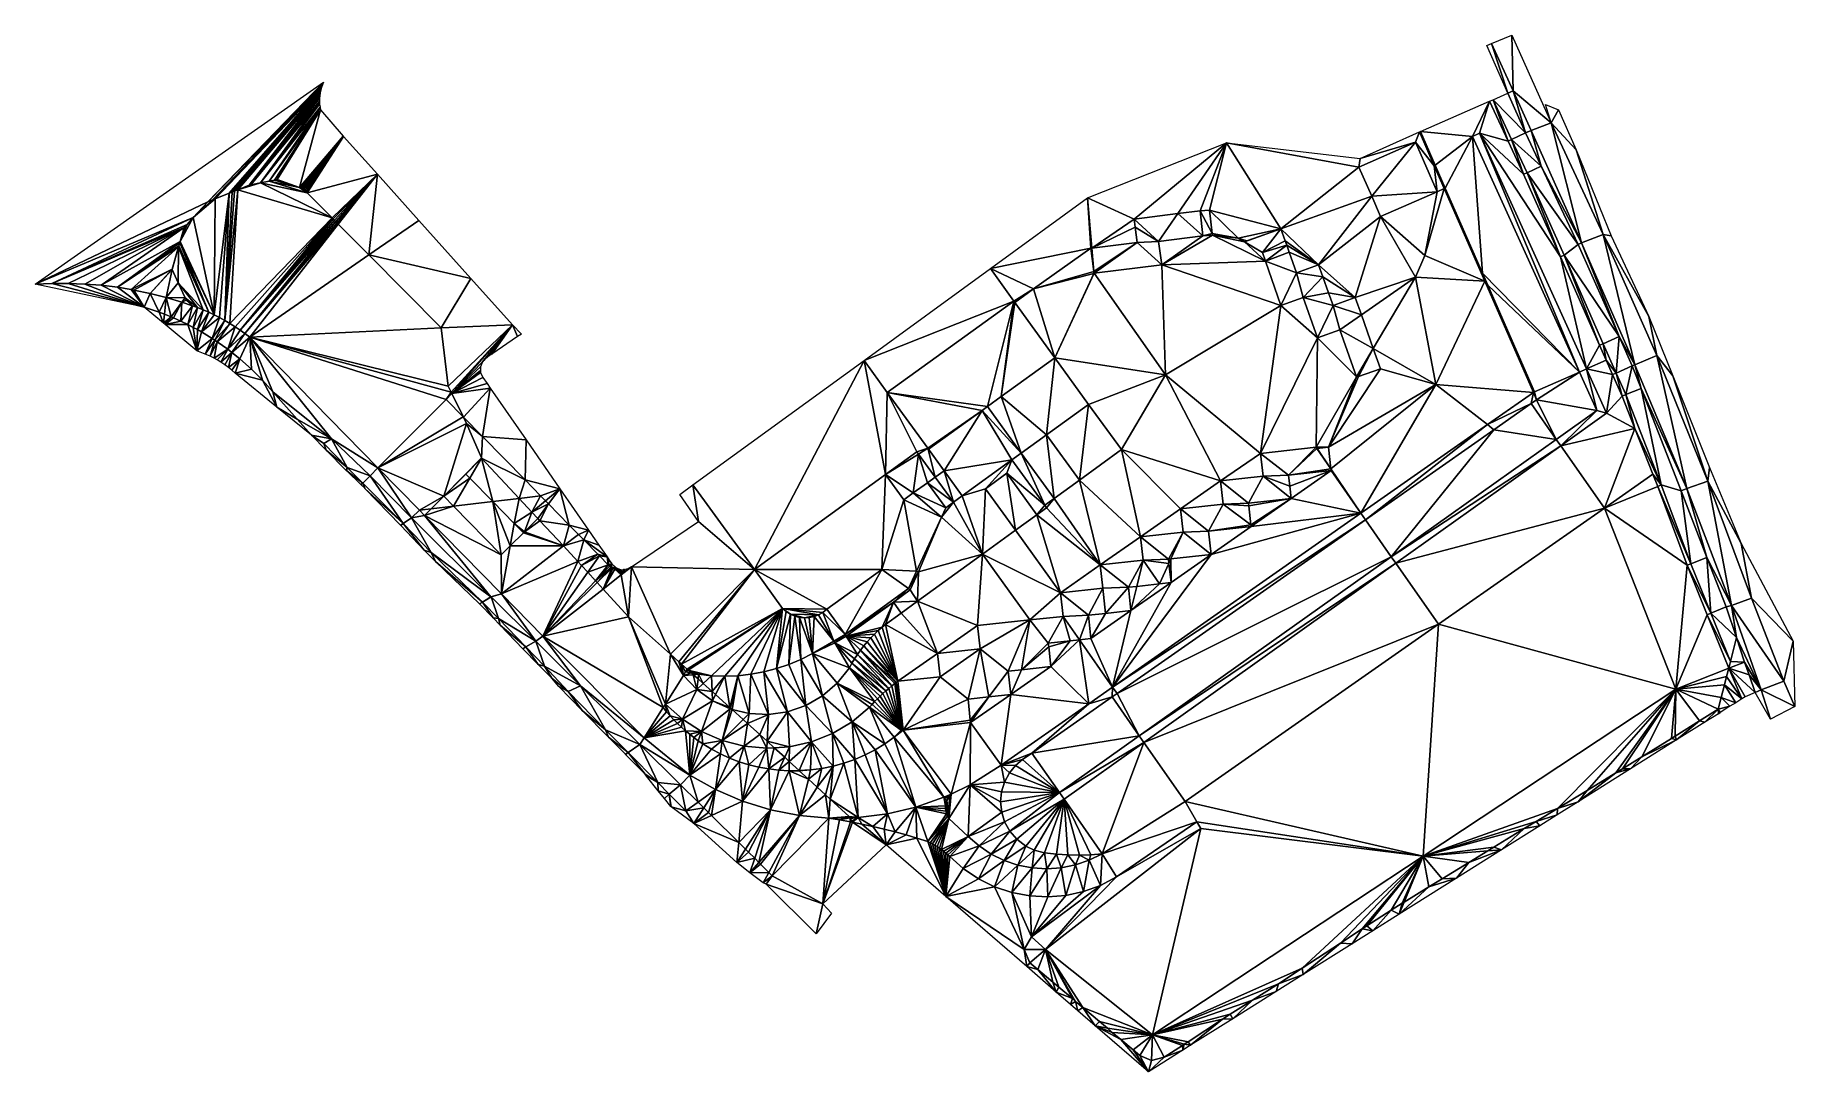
# Model space of a CAD drawing. Header units: metres. Extents: x 1938120 to 1938346, y 5235956 to 5236088.
import ezdxf

# ---------------------------------------------------------------- set-up
doc = ezdxf.new("R2010")
doc.units = ezdxf.units.M
doc.layers.add('Triangles plates-formes', color=7, linetype='Continuous', lineweight=0, true_color=0x969696)

msp = doc.modelspace()

# ---------------------------------------------------------------- linework, layer by layer
at = {"layer": 'Triangles plates-formes'}
for points in [[(1938309.42, 5236088.48, 479.26), (1938309.58, 5236081.34, 479.21), (1938306.81, 5236087.4, 479.17)], [(1938309.42, 5236088.48, 479.26), (1938314.47, 5236077.23, 479.32), (1938309.58, 5236081.34, 479.21)], [(1938308.92, 5236081.06, 478.85), (1938306.21, 5236087.16, 478.76), (1938306.81, 5236087.4, 479.17)], [(1938308.92, 5236081.06, 478.85), (1938306.81, 5236087.4, 479.17), (1938309.58, 5236081.34, 479.21)], [(1938157.03, 5236082.48, 474.31), (1938142.18, 5236067.12, 474.17), (1938120.04, 5236056.56, 473.73)], [(1938142.18, 5236067.12, 474.17), (1938157.03, 5236082.48, 474.31), (1938156.88, 5236082.14, 474.31)], [(1938142.18, 5236067.12, 474.17), (1938156.88, 5236082.14, 474.31), (1938142.78, 5236067.36, 474.19)], [(1938142.78, 5236067.36, 474.19), (1938156.88, 5236082.14, 474.31), (1938156.76, 5236081.8, 474.32)], [(1938142.78, 5236067.36, 474.19), (1938156.76, 5236081.8, 474.32), (1938143.13, 5236067.5, 474.19)], [(1938143.13, 5236067.5, 474.19), (1938156.76, 5236081.8, 474.32), (1938144.93, 5236068.23, 474.23)], [(1938144.93, 5236068.23, 474.23), (1938156.76, 5236081.8, 474.32), (1938156.66, 5236081.45, 474.32)], [(1938145.31, 5236068.38, 474.23), (1938144.93, 5236068.23, 474.23), (1938156.66, 5236081.45, 474.32)], [(1938145.62, 5236068.51, 474.24), (1938145.31, 5236068.38, 474.23), (1938156.66, 5236081.45, 474.32)], [(1938156.66, 5236081.45, 474.32), (1938146.03, 5236068.67, 474.25), (1938145.62, 5236068.51, 474.24)], [(1938146.03, 5236068.67, 474.25), (1938156.66, 5236081.45, 474.32), (1938156.59, 5236081.09, 474.33)], [(1938147.49, 5236069.26, 474.28), (1938146.03, 5236068.67, 474.25), (1938156.59, 5236081.09, 474.33)], [(1938156.59, 5236081.09, 474.33), (1938156.54, 5236080.73, 474.33), (1938147.49, 5236069.26, 474.28)], [(1938147.49, 5236069.26, 474.28), (1938156.54, 5236080.73, 474.33), (1938156.51, 5236080.36, 474.34)], [(1938147.49, 5236069.26, 474.28), (1938156.51, 5236080.36, 474.34), (1938156.5, 5236080, 474.34)], [(1938147.71, 5236069.31, 474.28), (1938147.49, 5236069.26, 474.28), (1938156.5, 5236080, 474.34)], [(1938147.71, 5236069.31, 474.28), (1938156.5, 5236080, 474.34), (1938148.93, 5236069.55, 474.31)], [(1938156.5, 5236080, 474.34), (1938156.52, 5236079.63, 474.34), (1938148.93, 5236069.55, 474.31)], [(1938156.57, 5236079.27, 474.35), (1938148.93, 5236069.55, 474.31), (1938156.52, 5236079.63, 474.34)], [(1938304.37, 5236075.51, 480.55), (1938297.7, 5236076.14, 476.69), (1938306.56, 5236080.02, 478.65)], [(1938304.37, 5236075.51, 480.55), (1938306.56, 5236080.02, 478.65), (1938305.28, 5236075.93, 480.55)], [(1938306.56, 5236080.02, 478.65), (1938308.94, 5236074.91, 478.73), (1938305.28, 5236075.93, 480.55)], [(1938307.02, 5236080.22, 478.65), (1938308.94, 5236074.91, 478.73), (1938306.56, 5236080.02, 478.65)], [(1938307.02, 5236080.22, 478.65), (1938308.92, 5236081.06, 478.65), (1938311.18, 5236075.97, 478.73)], [(1938308.94, 5236074.91, 478.73), (1938307.02, 5236080.22, 478.65), (1938309.39, 5236075.12, 478.73)], [(1938309.39, 5236075.12, 478.73), (1938307.02, 5236080.22, 478.65), (1938311.18, 5236075.97, 478.73)], [(1938309.58, 5236081.34, 479.21), (1938311.18, 5236075.97, 478.93), (1938308.92, 5236081.06, 478.85)], [(1938314.47, 5236077.23, 479.32), (1938311.9, 5236076.26, 479.24), (1938309.58, 5236081.34, 479.21)], [(1938311.9, 5236076.26, 479.24), (1938311.18, 5236075.97, 478.93), (1938309.58, 5236081.34, 479.21)], [(1938315.38, 5236078.91, 479.37), (1938314.47, 5236077.23, 479.32), (1938313.72, 5236079.61, 479.42)], [(1938156.57, 5236079.27, 474.35), (1938150.05, 5236069.77, 474.33), (1938148.93, 5236069.55, 474.31)], [(1938150.05, 5236069.77, 474.33), (1938156.57, 5236079.27, 474.35), (1938156.64, 5236078.91, 474.35)], [(1938150.74, 5236069.91, 474.35), (1938150.05, 5236069.77, 474.33), (1938156.64, 5236078.91, 474.35)], [(1938150.74, 5236069.91, 474.35), (1938156.64, 5236078.91, 474.35), (1938151.08, 5236069.97, 474.36)], [(1938151.08, 5236069.97, 474.36), (1938156.64, 5236078.91, 474.35), (1938151.08, 5236069.97, 474.36)], [(1938153.96, 5236068.98, 474.39), (1938151.08, 5236069.97, 474.36), (1938156.64, 5236078.91, 474.35)], [(1938156.64, 5236078.91, 474.35), (1938159.54, 5236075.56, 474.4), (1938153.96, 5236068.98, 474.39)], [(1938318.35, 5236061.88, 479.14), (1938311.9, 5236076.26, 479.24), (1938314.47, 5236077.23, 479.32)], [(1938317.65, 5236073.81, 479.21), (1938314.47, 5236077.23, 479.32), (1938315.38, 5236078.91, 479.37)], [(1938321.13, 5236062.94, 479.3), (1938318.35, 5236061.88, 479.14), (1938314.47, 5236077.23, 479.32)], [(1938317.65, 5236073.81, 479.21), (1938321.13, 5236062.94, 479.3), (1938314.47, 5236077.23, 479.32)], [(1938159.54, 5236075.56, 474.4), (1938154.18, 5236068.91, 474.4), (1938153.96, 5236068.98, 474.39)], [(1938159.54, 5236075.56, 474.4), (1938154.4, 5236068.83, 474.41), (1938154.18, 5236068.91, 474.4)], [(1938159.54, 5236075.56, 474.4), (1938159.6, 5236075.49, 474.4), (1938154.4, 5236068.83, 474.41)], [(1938154.4, 5236068.83, 474.41), (1938154.4, 5236068.83, 474.41), (1938159.6, 5236075.49, 474.4)], [(1938159.6, 5236075.49, 474.4), (1938154.45, 5236068.78, 474.41), (1938154.4, 5236068.83, 474.41)], [(1938154.61, 5236068.62, 474.41), (1938154.45, 5236068.78, 474.41), (1938159.6, 5236075.49, 474.4)], [(1938154.61, 5236068.62, 474.41), (1938159.6, 5236075.49, 474.4), (1938154.78, 5236068.45, 474.42)], [(1938154.78, 5236068.45, 474.42), (1938159.6, 5236075.49, 474.4), (1938154.94, 5236068.28, 474.43)], [(1938154.94, 5236068.28, 474.43), (1938159.6, 5236075.49, 474.4), (1938163.93, 5236070.65, 474.48)], [(1938297.56, 5236076.08, 475.65), (1938297.05, 5236074.77, 475.64), (1938289.95, 5236072.68, 475.36)], [(1938297.05, 5236074.77, 475.64), (1938297.56, 5236076.08, 475.65), (1938299.45, 5236071.76, 475.57)], [(1938299.59, 5236071.83, 476.81), (1938297.56, 5236076.08, 476.89), (1938297.7, 5236076.14, 476.89)], [(1938299.45, 5236071.76, 476.81), (1938297.56, 5236076.08, 476.89), (1938299.59, 5236071.83, 476.81)], [(1938304.37, 5236075.51, 480.55), (1938299.59, 5236071.83, 476.61), (1938297.7, 5236076.14, 476.69)], [(1938299.59, 5236071.83, 476.61), (1938304.37, 5236075.51, 480.55), (1938300.88, 5236068.88, 476.55)], [(1938305.65, 5236057.98, 476.43), (1938300.88, 5236068.88, 476.55), (1938304.37, 5236075.51, 480.55)], [(1938318.07, 5236045.31, 480.45), (1938304.37, 5236075.51, 480.55), (1938305.28, 5236075.93, 480.55)], [(1938304.37, 5236075.51, 480.55), (1938318.07, 5236045.31, 480.45), (1938305.65, 5236057.98, 476.43)], [(1938305.28, 5236075.93, 480.55), (1938318.98, 5236045.72, 480.45), (1938318.07, 5236045.31, 480.45)], [(1938315.65, 5236060.09, 478.68), (1938318.98, 5236045.72, 480.45), (1938305.28, 5236075.93, 480.55)], [(1938310.92, 5236070.65, 478.72), (1938315.65, 5236060.09, 478.68), (1938305.28, 5236075.93, 480.55)], [(1938305.28, 5236075.93, 480.55), (1938308.94, 5236074.91, 478.73), (1938310.92, 5236070.65, 478.72)], [(1938309.39, 5236075.12, 478.73), (1938310.92, 5236070.65, 478.72), (1938308.94, 5236074.91, 478.73)], [(1938311.18, 5236075.97, 478.73), (1938313.19, 5236071.71, 478.72), (1938309.39, 5236075.12, 478.73)], [(1938309.39, 5236075.12, 478.73), (1938311.38, 5236070.84, 478.72), (1938310.92, 5236070.65, 478.72)], [(1938309.39, 5236075.12, 478.73), (1938313.19, 5236071.71, 478.72), (1938311.38, 5236070.84, 478.72)], [(1938311.9, 5236076.26, 479.24), (1938313.19, 5236071.71, 478.92), (1938311.18, 5236075.97, 478.93)], [(1938311.9, 5236076.26, 479.24), (1938318.35, 5236061.88, 479.14), (1938313.19, 5236071.71, 478.92)], [(1938260.99, 5236064.9, 475.12), (1938254.99, 5236067.62, 475.01), (1938272.84, 5236074.67, 475.2)], [(1938272.84, 5236074.67, 475.2), (1938266.59, 5236065.62, 475.2), (1938260.99, 5236064.9, 475.12)], [(1938269.43, 5236065.98, 475.25), (1938266.59, 5236065.62, 475.2), (1938272.84, 5236074.67, 475.2)], [(1938269.43, 5236065.98, 475.25), (1938272.84, 5236074.67, 475.2), (1938270.62, 5236066.05, 475.27)], [(1938270.62, 5236066.05, 475.27), (1938272.84, 5236074.67, 475.2), (1938270.63, 5236066.05, 475.27)], [(1938279.79, 5236063.67, 475.38), (1938270.63, 5236066.05, 475.27), (1938272.84, 5236074.67, 475.2)], [(1938279.79, 5236063.67, 475.38), (1938272.84, 5236074.67, 475.2), (1938289.81, 5236071.58, 475.38)], [(1938272.84, 5236074.67, 475.2), (1938289.95, 5236072.68, 475.36), (1938289.81, 5236071.58, 475.38)], [(1938289.81, 5236071.58, 475.7), (1938297.05, 5236074.77, 475.7), (1938291.45, 5236067.83, 475.7)], [(1938289.81, 5236071.58, 475.38), (1938289.95, 5236072.68, 475.36), (1938297.05, 5236074.77, 475.64)], [(1938297.05, 5236074.77, 475.7), (1938299.84, 5236068.42, 475.7), (1938291.45, 5236067.83, 475.7)], [(1938297.05, 5236074.77, 475.64), (1938299.45, 5236071.76, 475.57), (1938299.84, 5236068.42, 475.5)], [(1938322.15, 5236062.75, 478.89), (1938321.13, 5236062.94, 479.3), (1938317.65, 5236073.81, 479.21)], [(1938158.11, 5236065.09, 474.48), (1938154.94, 5236068.28, 474.43), (1938163.93, 5236070.65, 474.48)], [(1938158.27, 5236064.93, 474.49), (1938158.11, 5236065.09, 474.48), (1938163.93, 5236070.65, 474.48)], [(1938158.27, 5236064.93, 474.49), (1938163.93, 5236070.65, 474.48), (1938158.43, 5236064.77, 474.49)], [(1938158.43, 5236064.77, 474.49), (1938163.93, 5236070.65, 474.48), (1938158.59, 5236064.6, 474.5)], [(1938158.59, 5236064.6, 474.5), (1938163.93, 5236070.65, 474.48), (1938158.76, 5236064.44, 474.51)], [(1938158.92, 5236064.27, 474.52), (1938158.76, 5236064.44, 474.51), (1938163.93, 5236070.65, 474.48)], [(1938163.93, 5236070.65, 474.48), (1938162.85, 5236060.31, 474.46), (1938158.92, 5236064.27, 474.52)], [(1938162.85, 5236060.31, 474.46), (1938163.93, 5236070.65, 474.48), (1938169.25, 5236064.72, 474.4)], [(1938279.79, 5236063.67, 475.38), (1938289.81, 5236071.58, 475.38), (1938291.45, 5236067.83, 475.38)], [(1938299.45, 5236071.76, 476.81), (1938299.59, 5236071.83, 476.81), (1938300.88, 5236068.88, 476.75)], [(1938300.74, 5236068.82, 475.51), (1938299.84, 5236068.42, 475.5), (1938299.45, 5236071.76, 475.57)], [(1938300.88, 5236068.88, 476.75), (1938300.74, 5236068.82, 476.75), (1938299.45, 5236071.76, 476.81)], [(1938315.65, 5236060.09, 478.68), (1938310.92, 5236070.65, 478.72), (1938311.38, 5236070.84, 478.72)], [(1938313.19, 5236071.71, 478.72), (1938317.93, 5236061.64, 478.7), (1938311.38, 5236070.84, 478.72)], [(1938315.65, 5236060.09, 478.68), (1938311.38, 5236070.84, 478.72), (1938316.11, 5236060.29, 478.68)], [(1938311.38, 5236070.84, 478.72), (1938317.93, 5236061.64, 478.7), (1938316.11, 5236060.29, 478.68)], [(1938313.19, 5236071.71, 478.92), (1938318.35, 5236061.88, 479.14), (1938317.93, 5236061.64, 478.9)], [(1938142.99, 5236052.63, 474.64), (1938144.93, 5236068.23, 474.43), (1938143.68, 5236052.28, 474.66)], [(1938144.93, 5236068.23, 474.43), (1938142.99, 5236052.63, 474.64), (1938143.13, 5236067.5, 474.39)], [(1938143.68, 5236052.28, 474.66), (1938144.93, 5236068.23, 474.43), (1938144.36, 5236051.91, 474.68)], [(1938145.02, 5236051.52, 474.71), (1938144.36, 5236051.91, 474.68), (1938146.03, 5236068.67, 474.45)], [(1938146.03, 5236068.67, 474.45), (1938144.36, 5236051.91, 474.68), (1938145.62, 5236068.51, 474.44)], [(1938144.36, 5236051.91, 474.68), (1938145.31, 5236068.38, 474.43), (1938145.62, 5236068.51, 474.44)], [(1938144.36, 5236051.91, 474.68), (1938144.93, 5236068.23, 474.43), (1938145.31, 5236068.38, 474.43)], [(1938158.11, 5236065.09, 474.68), (1938145.02, 5236051.52, 474.71), (1938146.03, 5236068.67, 474.45)], [(1938146.03, 5236068.67, 474.45), (1938148.93, 5236069.55, 474.51), (1938158.11, 5236065.09, 474.68)], [(1938147.71, 5236069.31, 474.48), (1938148.93, 5236069.55, 474.51), (1938146.03, 5236068.67, 474.45)], [(1938147.71, 5236069.31, 474.48), (1938146.03, 5236068.67, 474.45), (1938147.49, 5236069.26, 474.48)], [(1938150.05, 5236069.77, 474.53), (1938154.94, 5236068.28, 474.63), (1938148.93, 5236069.55, 474.51)], [(1938148.93, 5236069.55, 474.51), (1938154.94, 5236068.28, 474.63), (1938158.11, 5236065.09, 474.68)], [(1938153.96, 5236068.98, 474.59), (1938150.05, 5236069.77, 474.53), (1938150.74, 5236069.91, 474.55)], [(1938150.05, 5236069.77, 474.53), (1938153.96, 5236068.98, 474.59), (1938154.94, 5236068.28, 474.63)], [(1938153.96, 5236068.98, 474.59), (1938150.74, 5236069.91, 474.55), (1938151.08, 5236069.97, 474.56)], [(1938151.08, 5236069.97, 474.56), (1938151.08, 5236069.97, 474.56), (1938153.96, 5236068.98, 474.59)], [(1938154.78, 5236068.45, 474.62), (1938154.94, 5236068.28, 474.63), (1938153.96, 5236068.98, 474.59)], [(1938153.96, 5236068.98, 474.59), (1938154.61, 5236068.62, 474.61), (1938154.78, 5236068.45, 474.62)], [(1938153.96, 5236068.98, 474.59), (1938154.18, 5236068.91, 474.6), (1938154.61, 5236068.62, 474.61)], [(1938154.45, 5236068.78, 474.61), (1938154.61, 5236068.62, 474.61), (1938154.18, 5236068.91, 474.6)], [(1938154.4, 5236068.83, 474.61), (1938154.45, 5236068.78, 474.61), (1938154.18, 5236068.91, 474.6)], [(1938154.18, 5236068.91, 474.6), (1938154.4, 5236068.83, 474.61), (1938154.4, 5236068.83, 474.61)], [(1938292.58, 5236065.25, 475.7), (1938291.45, 5236067.83, 475.7), (1938299.84, 5236068.42, 475.7)], [(1938292.58, 5236065.25, 475.38), (1938299.84, 5236068.42, 475.5), (1938298.24, 5236060.23, 475.35)], [(1938300.74, 5236068.82, 475.51), (1938298.24, 5236060.23, 475.35), (1938299.84, 5236068.42, 475.5)], [(1938300.74, 5236068.82, 475.51), (1938305.93, 5236056.96, 475.38), (1938298.24, 5236060.23, 475.35)], [(1938305.65, 5236057.98, 476.63), (1938300.74, 5236068.82, 476.75), (1938300.88, 5236068.88, 476.75)], [(1938305.65, 5236057.98, 476.63), (1938305.93, 5236056.96, 476.62), (1938300.74, 5236068.82, 476.75)], [(1938120.04, 5236056.56, 473.73), (1938142.18, 5236067.12, 474.17), (1938140.32, 5236065.1, 474.16)], [(1938140.32, 5236065.1, 474.36), (1938143.13, 5236067.5, 474.39), (1938142.99, 5236052.63, 474.64)], [(1938140.32, 5236065.1, 474.36), (1938142.78, 5236067.36, 474.39), (1938143.13, 5236067.5, 474.39)], [(1938142.78, 5236067.36, 474.39), (1938140.32, 5236065.1, 474.36), (1938142.18, 5236067.12, 474.37)], [(1938254.99, 5236067.62, 475.01), (1938255.41, 5236061.17, 475.05), (1938242.55, 5236058.57, 474.85)], [(1938255.55, 5236061.19, 475.05), (1938254.99, 5236067.62, 475.01), (1938260.99, 5236064.9, 475.12)], [(1938255.41, 5236061.17, 475.05), (1938254.99, 5236067.62, 475.01), (1938255.55, 5236061.19, 475.05)], [(1938266.59, 5236065.62, 475.1), (1938269.43, 5236065.98, 475.15), (1938269.77, 5236062.75, 475.2)], [(1938269.43, 5236065.98, 475.15), (1938270.62, 5236066.05, 475.17), (1938271, 5236063.07, 475.21)], [(1938269.77, 5236062.75, 475.2), (1938269.43, 5236065.98, 475.15), (1938271, 5236063.07, 475.21)], [(1938270.62, 5236066.05, 475.17), (1938270.63, 5236066.05, 475.17), (1938271, 5236063.07, 475.21)], [(1938270.63, 5236066.05, 475.27), (1938279.79, 5236063.67, 475.38), (1938274.33, 5236062.48, 475.37)], [(1938274.33, 5236062.48, 475.37), (1938271, 5236063.07, 475.31), (1938270.63, 5236066.05, 475.27)], [(1938284.64, 5236059.04, 475.36), (1938279.79, 5236063.67, 475.38), (1938291.45, 5236067.83, 475.38)], [(1938279.79, 5236063.67, 475.38), (1938291.45, 5236067.83, 475.38), (1938279.79, 5236063.67, 475.38)], [(1938292.58, 5236065.25, 475.38), (1938284.64, 5236059.04, 475.36), (1938291.45, 5236067.83, 475.38)], [(1938122.16, 5236056.66, 473.79), (1938120.04, 5236056.56, 473.73), (1938140.32, 5236065.1, 474.16)], [(1938139.52, 5236064.23, 474.15), (1938122.16, 5236056.66, 473.79), (1938140.32, 5236065.1, 474.16)], [(1938139.52, 5236064.23, 474.15), (1938139.14, 5236063.82, 474.15), (1938122.16, 5236056.66, 473.79)], [(1938122.16, 5236056.66, 473.79), (1938139.14, 5236063.82, 474.15), (1938124.28, 5236056.67, 473.86)], [(1938124.28, 5236056.67, 473.86), (1938139.14, 5236063.82, 474.15), (1938126.4, 5236056.59, 473.92)], [(1938128.51, 5236056.43, 473.99), (1938126.4, 5236056.59, 473.92), (1938139.14, 5236063.82, 474.15)], [(1938138.63, 5236062.03, 474.16), (1938128.51, 5236056.43, 473.99), (1938139.14, 5236063.82, 474.15)], [(1938138.63, 5236062.03, 474.36), (1938140.32, 5236065.1, 474.36), (1938142.99, 5236052.63, 474.64)], [(1938138.63, 5236062.03, 474.36), (1938139.52, 5236064.23, 474.35), (1938140.32, 5236065.1, 474.36)], [(1938139.52, 5236064.23, 474.35), (1938138.63, 5236062.03, 474.36), (1938139.14, 5236063.82, 474.35)], [(1938145.68, 5236051.11, 474.73), (1938145.02, 5236051.52, 474.71), (1938158.11, 5236065.09, 474.68)], [(1938146.32, 5236050.68, 474.75), (1938145.68, 5236051.11, 474.73), (1938158.11, 5236065.09, 474.68)], [(1938158.11, 5236065.09, 474.68), (1938158.27, 5236064.93, 474.69), (1938146.32, 5236050.68, 474.75)], [(1938158.27, 5236064.93, 474.69), (1938158.43, 5236064.77, 474.69), (1938146.32, 5236050.68, 474.75)], [(1938158.59, 5236064.6, 474.7), (1938146.32, 5236050.68, 474.75), (1938158.43, 5236064.77, 474.69)], [(1938146.95, 5236050.24, 474.78), (1938146.32, 5236050.68, 474.75), (1938158.59, 5236064.6, 474.7)], [(1938158.76, 5236064.44, 474.71), (1938146.95, 5236050.24, 474.78), (1938158.59, 5236064.6, 474.7)], [(1938158.92, 5236064.27, 474.72), (1938146.95, 5236050.24, 474.78), (1938158.76, 5236064.44, 474.71)], [(1938146.95, 5236050.24, 474.78), (1938158.92, 5236064.27, 474.72), (1938147.57, 5236049.77, 474.8)], [(1938162.85, 5236060.31, 474.66), (1938147.57, 5236049.77, 474.8), (1938158.92, 5236064.27, 474.72)], [(1938175.92, 5236057.28, 474.4), (1938162.85, 5236060.31, 474.46), (1938169.25, 5236064.72, 474.4)], [(1938255.55, 5236061.19, 475.05), (1938260.99, 5236064.9, 475.12), (1938261.12, 5236063.87, 475.14)], [(1938261.37, 5236061.93, 475.15), (1938255.55, 5236061.19, 475.05), (1938261.12, 5236063.87, 475.14)], [(1938264.12, 5236062.04, 475.1), (1938260.99, 5236064.9, 475.02), (1938266.59, 5236065.62, 475.1)], [(1938261.12, 5236063.87, 475.04), (1938260.99, 5236064.9, 475.02), (1938264.12, 5236062.04, 475.1)], [(1938264.12, 5236062.04, 475.1), (1938261.37, 5236061.93, 475.05), (1938261.12, 5236063.87, 475.04)], [(1938264.12, 5236062.04, 475.1), (1938266.59, 5236065.62, 475.1), (1938269.77, 5236062.75, 475.2)], [(1938274.33, 5236062.48, 475.37), (1938279.79, 5236063.67, 475.38), (1938275.41, 5236062.12, 475.38)], [(1938275.11, 5236062.01, 475.28), (1938275.41, 5236062.12, 475.28), (1938279.79, 5236063.67, 475.28)], [(1938277.43, 5236060.62, 475.27), (1938275.11, 5236062.01, 475.28), (1938279.79, 5236063.67, 475.28)], [(1938279.79, 5236063.67, 475.28), (1938279.79, 5236063.67, 475.28), (1938275.41, 5236062.12, 475.28)], [(1938277.43, 5236060.62, 475.27), (1938279.79, 5236063.67, 475.28), (1938280.34, 5236062.12, 475.27)], [(1938279.79, 5236063.67, 475.38), (1938284.64, 5236059.04, 475.36), (1938280.34, 5236062.12, 475.37)], [(1938292.58, 5236065.25, 475.38), (1938289.32, 5236054.87, 475.32), (1938284.64, 5236059.04, 475.36)], [(1938292.58, 5236065.25, 475.38), (1938297.08, 5236057.48, 475.29), (1938289.32, 5236054.87, 475.32)], [(1938292.58, 5236065.25, 475.38), (1938298.24, 5236060.23, 475.35), (1938297.08, 5236057.48, 475.29)], [(1938130.62, 5236056.17, 474.05), (1938128.51, 5236056.43, 473.99), (1938138.63, 5236062.03, 474.16)], [(1938138.58, 5236061.88, 474.17), (1938130.62, 5236056.17, 474.05), (1938138.63, 5236062.03, 474.16)], [(1938130.62, 5236056.17, 474.05), (1938138.58, 5236061.88, 474.17), (1938138.47, 5236061.48, 474.17)], [(1938130.62, 5236056.17, 474.05), (1938138.47, 5236061.48, 474.17), (1938138.43, 5236061.34, 474.17)], [(1938138.43, 5236061.34, 474.37), (1938138.47, 5236061.48, 474.37), (1938142.3, 5236052.97, 474.61)], [(1938138.58, 5236061.88, 474.37), (1938142.3, 5236052.97, 474.61), (1938138.47, 5236061.48, 474.37)], [(1938138.58, 5236061.88, 474.37), (1938138.63, 5236062.03, 474.36), (1938142.99, 5236052.63, 474.64)], [(1938142.3, 5236052.97, 474.61), (1938138.58, 5236061.88, 474.37), (1938142.99, 5236052.63, 474.64)], [(1938255.79, 5236058.2, 474.97), (1938255.55, 5236061.19, 474.95), (1938261.37, 5236061.93, 475.05)], [(1938255.84, 5236057.96, 474.97), (1938255.79, 5236058.2, 474.97), (1938261.37, 5236061.93, 475.05)], [(1938261.37, 5236061.93, 475.05), (1938264.51, 5236059.06, 475.1), (1938255.84, 5236057.96, 474.97)], [(1938264.12, 5236062.04, 475.1), (1938264.51, 5236059.06, 475.1), (1938261.37, 5236061.93, 475.05)], [(1938264.12, 5236062.04, 477.65), (1938269.77, 5236062.75, 477.65), (1938264.51, 5236059.06, 477.65)], [(1938277.82, 5236059.52, 477.65), (1938264.51, 5236059.06, 477.65), (1938271.01, 5236062.83, 477.65)], [(1938269.77, 5236062.75, 477.65), (1938271.01, 5236062.83, 477.65), (1938264.51, 5236059.06, 477.65)], [(1938269.77, 5236062.75, 475.2), (1938271, 5236063.07, 475.21), (1938271.01, 5236062.83, 475.22)], [(1938271, 5236063.07, 475.31), (1938274.33, 5236062.48, 475.37), (1938271.01, 5236062.83, 475.32)], [(1938277.82, 5236059.52, 477.65), (1938271.01, 5236062.83, 477.65), (1938275.11, 5236062.01, 477.65)], [(1938271.01, 5236062.83, 477.65), (1938274.33, 5236062.48, 477.65), (1938275.11, 5236062.01, 477.65)], [(1938274.33, 5236062.48, 475.37), (1938275.41, 5236062.12, 475.38), (1938275.11, 5236062.01, 475.38)], [(1938277.82, 5236059.52, 477.65), (1938275.11, 5236062.01, 477.65), (1938277.43, 5236060.62, 477.65)], [(1938277.43, 5236060.62, 475.27), (1938280.34, 5236062.12, 475.27), (1938280.54, 5236061.57, 475.27)], [(1938277.82, 5236059.52, 475.27), (1938277.43, 5236060.62, 475.27), (1938280.54, 5236061.57, 475.27)], [(1938280.85, 5236060.69, 475.27), (1938277.82, 5236059.52, 475.27), (1938280.54, 5236061.57, 475.27)], [(1938280.54, 5236061.57, 475.37), (1938280.34, 5236062.12, 475.37), (1938284.64, 5236059.04, 475.36)], [(1938284.64, 5236059.04, 475.36), (1938280.85, 5236060.69, 475.37), (1938280.54, 5236061.57, 475.37)], [(1938317.93, 5236061.64, 478.7), (1938323.18, 5236049.85, 478.63), (1938316.11, 5236060.29, 478.68)], [(1938318.35, 5236061.88, 479.14), (1938323.18, 5236049.85, 478.83), (1938317.93, 5236061.64, 478.9)], [(1938325.19, 5236046.21, 479.1), (1938318.35, 5236061.88, 479.14), (1938321.13, 5236062.94, 479.3)], [(1938323.18, 5236049.85, 478.83), (1938318.35, 5236061.88, 479.14), (1938325.19, 5236046.21, 479.1)], [(1938328.02, 5236047.43, 479.18), (1938325.19, 5236046.21, 479.1), (1938321.13, 5236062.94, 479.3)], [(1938321.13, 5236062.94, 479.3), (1938326.98, 5236052.43, 478.83), (1938328.02, 5236047.43, 479.18)], [(1938322.15, 5236062.75, 478.89), (1938326.98, 5236052.43, 478.83), (1938321.13, 5236062.94, 479.3)], [(1938130.62, 5236056.17, 474.05), (1938138.43, 5236061.34, 474.17), (1938132.37, 5236055.88, 474.1)], [(1938132.37, 5236055.88, 474.1), (1938138.43, 5236061.34, 474.17), (1938137.61, 5236058.5, 474.2)], [(1938137.61, 5236058.5, 474.4), (1938138.43, 5236061.34, 474.37), (1938137.63, 5236058.46, 474.4)], [(1938137.63, 5236058.46, 474.4), (1938138.43, 5236061.34, 474.37), (1938138.39, 5236056.76, 474.45)], [(1938138.39, 5236056.76, 474.45), (1938138.43, 5236061.34, 474.37), (1938141.59, 5236053.28, 474.59)], [(1938141.59, 5236053.28, 474.59), (1938138.43, 5236061.34, 474.37), (1938142.3, 5236052.97, 474.61)], [(1938147.57, 5236049.77, 474.8), (1938162.85, 5236060.31, 474.66), (1938172.12, 5236050.96, 474.72)], [(1938162.85, 5236060.31, 474.46), (1938175.92, 5236057.28, 474.4), (1938172.12, 5236050.96, 474.52)], [(1938248.06, 5236055.97, 474.93), (1938242.55, 5236058.57, 474.85), (1938255.41, 5236061.17, 475.05)], [(1938248.06, 5236055.97, 474.93), (1938255.41, 5236061.17, 475.05), (1938255.79, 5236058.2, 475.07)], [(1938255.55, 5236061.19, 474.95), (1938255.79, 5236058.2, 474.97), (1938255.41, 5236061.17, 474.95)], [(1938279.78, 5236053.85, 477.65), (1938264.51, 5236059.06, 477.65), (1938277.82, 5236059.52, 477.65)], [(1938280.85, 5236060.69, 475.27), (1938281.81, 5236058.02, 475.26), (1938277.82, 5236059.52, 475.27)], [(1938281.81, 5236058.02, 475.26), (1938279.78, 5236053.85, 475.25), (1938277.82, 5236059.52, 475.27)], [(1938281.81, 5236058.02, 475.36), (1938280.85, 5236060.69, 475.37), (1938284.64, 5236059.04, 475.36)], [(1938298.24, 5236060.23, 475.25), (1938305.93, 5236056.96, 475.28), (1938297.08, 5236057.48, 475.19)], [(1938315.65, 5236060.09, 478.68), (1938316.11, 5236060.29, 478.68), (1938320.66, 5236048.74, 478.63)], [(1938318.98, 5236045.72, 480.45), (1938315.65, 5236060.09, 478.68), (1938320.66, 5236048.74, 478.63)], [(1938320.66, 5236048.74, 478.63), (1938316.11, 5236060.29, 478.68), (1938321.12, 5236048.94, 478.63)], [(1938316.11, 5236060.29, 478.68), (1938323.18, 5236049.85, 478.63), (1938321.12, 5236048.94, 478.63)], [(1938132.37, 5236055.88, 474.1), (1938137.61, 5236058.5, 474.2), (1938132.71, 5236055.82, 474.11)], [(1938134.78, 5236055.39, 474.18), (1938132.71, 5236055.82, 474.11), (1938137.61, 5236058.5, 474.2)], [(1938134.78, 5236055.39, 474.18), (1938137.61, 5236058.5, 474.2), (1938137.63, 5236058.46, 474.2)], [(1938134.78, 5236055.39, 474.18), (1938137.63, 5236058.46, 474.2), (1938136.84, 5236054.87, 474.24)], [(1938138.39, 5236056.76, 474.25), (1938136.84, 5236054.87, 474.24), (1938137.63, 5236058.46, 474.2)], [(1938175.92, 5236057.28, 474.4), (1938181.24, 5236051.34, 474.5), (1938172.12, 5236050.96, 474.52)], [(1938226.34, 5236046.79, 474.85), (1938242.55, 5236058.57, 474.85), (1938245.54, 5236054.41, 474.88)], [(1938245.54, 5236054.41, 474.88), (1938242.55, 5236058.57, 474.85), (1938248.06, 5236055.97, 474.93)], [(1938255.79, 5236058.2, 475.07), (1938255.82, 5236057.95, 475.07), (1938248.06, 5236055.97, 474.93)], [(1938250.81, 5236047.12, 477.55), (1938248.06, 5236055.97, 477.65), (1938255.82, 5236057.95, 477.65)], [(1938250.81, 5236047.12, 477.55), (1938255.84, 5236057.96, 477.65), (1938265, 5236044.96, 477.35)], [(1938255.84, 5236057.96, 477.65), (1938250.81, 5236047.12, 477.55), (1938255.82, 5236057.95, 477.65)], [(1938255.82, 5236057.95, 474.97), (1938255.79, 5236058.2, 474.97), (1938255.84, 5236057.96, 474.97)], [(1938264.51, 5236059.06, 477.65), (1938265, 5236044.96, 477.35), (1938255.84, 5236057.96, 477.65)], [(1938265, 5236044.96, 477.35), (1938264.51, 5236059.06, 477.65), (1938279.78, 5236053.85, 477.65)], [(1938279.78, 5236053.85, 475.25), (1938281.81, 5236058.02, 475.26), (1938282.67, 5236054.88, 475.24)], [(1938285.18, 5236057.51, 475.25), (1938281.81, 5236058.02, 475.26), (1938284.64, 5236059.04, 475.26)], [(1938282.67, 5236054.88, 475.24), (1938281.81, 5236058.02, 475.26), (1938285.18, 5236057.51, 475.25)], [(1938285.91, 5236055.46, 475.23), (1938282.67, 5236054.88, 475.24), (1938285.18, 5236057.51, 475.25)], [(1938289.32, 5236054.87, 475.32), (1938285.18, 5236057.51, 475.35), (1938284.64, 5236059.04, 475.36)], [(1938285.91, 5236055.46, 475.33), (1938285.18, 5236057.51, 475.35), (1938289.32, 5236054.87, 475.32)], [(1938289.32, 5236054.87, 475.32), (1938297.08, 5236057.48, 475.29), (1938290.12, 5236052.63, 475.31)], [(1938297.08, 5236057.48, 475.29), (1938291.65, 5236048.33, 475.3), (1938290.12, 5236052.63, 475.31)], [(1938299.68, 5236043.71, 475.15), (1938291.65, 5236048.33, 475.3), (1938297.08, 5236057.48, 475.29)], [(1938305.93, 5236056.96, 475.28), (1938299.68, 5236043.71, 475.05), (1938297.08, 5236057.48, 475.19)], [(1938312.18, 5236042.69, 475.13), (1938299.68, 5236043.71, 475.05), (1938305.93, 5236056.96, 475.28)], [(1938305.93, 5236056.96, 476.62), (1938305.65, 5236057.98, 476.63), (1938306.33, 5236056.44, 476.62)], [(1938306.33, 5236056.44, 476.42), (1938305.65, 5236057.98, 476.43), (1938318.07, 5236045.31, 480.45)], [(1938305.93, 5236056.96, 476.62), (1938306.33, 5236056.44, 476.62), (1938312.18, 5236042.69, 476.47)], [(1938134.04, 5236053.62, 475.33), (1938120.04, 5236056.56, 474.63), (1938122.16, 5236056.66, 474.83)], [(1938134.04, 5236053.62, 475.33), (1938122.16, 5236056.66, 474.83), (1938124.28, 5236056.67, 474.9)], [(1938134.04, 5236053.62, 475.33), (1938124.28, 5236056.67, 474.9), (1938126.4, 5236056.59, 474.96)], [(1938134.04, 5236053.62, 475.33), (1938126.4, 5236056.59, 474.96), (1938128.51, 5236056.43, 475.03)], [(1938134.04, 5236053.62, 475.33), (1938128.51, 5236056.43, 475.03), (1938130.62, 5236056.17, 475.09)], [(1938132.37, 5236055.88, 475.14), (1938134.04, 5236053.62, 475.33), (1938130.62, 5236056.17, 475.09)], [(1938134.04, 5236053.62, 475.33), (1938132.37, 5236055.88, 475.14), (1938132.71, 5236055.82, 475.15)], [(1938134.04, 5236053.62, 475.33), (1938132.71, 5236055.82, 475.15), (1938134.78, 5236055.39, 475.22)], [(1938134.04, 5236053.62, 475.33), (1938134.78, 5236055.39, 475.22), (1938135.94, 5236052.99, 475.35)], [(1938135.94, 5236052.99, 475.35), (1938134.78, 5236055.39, 475.22), (1938136.84, 5236054.87, 475.28)], [(1938136.62, 5236052.72, 475.36), (1938135.94, 5236052.99, 475.35), (1938136.84, 5236054.87, 475.28)], [(1938136.84, 5236054.87, 475.28), (1938137.49, 5236052.37, 475.38), (1938136.62, 5236052.72, 475.36)], [(1938136.84, 5236054.87, 474.24), (1938138.39, 5236056.76, 474.25), (1938139.27, 5236054.81, 474.3)], [(1938136.84, 5236054.87, 474.24), (1938139.27, 5236054.81, 474.3), (1938138.87, 5236054.26, 474.3)], [(1938137.49, 5236052.37, 475.38), (1938136.84, 5236054.87, 475.28), (1938138.87, 5236054.26, 475.34)], [(1938140.87, 5236053.57, 474.57), (1938138.39, 5236056.76, 474.45), (1938141.59, 5236053.28, 474.59)], [(1938140.87, 5236053.57, 474.57), (1938139.27, 5236054.81, 474.5), (1938138.39, 5236056.76, 474.45)], [(1938139.4, 5236054.52, 474.31), (1938138.87, 5236054.26, 474.3), (1938139.27, 5236054.81, 474.3)], [(1938140.87, 5236053.57, 474.57), (1938140.2, 5236053.8, 474.55), (1938139.27, 5236054.81, 474.5)], [(1938139.4, 5236054.52, 474.51), (1938139.27, 5236054.81, 474.5), (1938140.2, 5236053.8, 474.55)], [(1938245.54, 5236054.41, 474.9), (1938245.54, 5236054.41, 474.88), (1938248.06, 5236055.97, 474.93)], [(1938245.68, 5236054.24, 474.9), (1938245.54, 5236054.41, 474.9), (1938248.06, 5236055.97, 474.93)], [(1938250.81, 5236047.12, 477.55), (1938245.68, 5236054.24, 477.65), (1938248.06, 5236055.97, 477.65)], [(1938279.78, 5236053.85, 477.65), (1938282.67, 5236054.88, 477.65), (1938284.5, 5236049.7, 477.65)], [(1938282.67, 5236054.88, 475.24), (1938285.91, 5236055.46, 475.23), (1938286.49, 5236053.85, 475.23)], [(1938286.49, 5236053.85, 475.23), (1938284.5, 5236049.7, 475.23), (1938282.67, 5236054.88, 475.24)], [(1938289.32, 5236054.87, 475.32), (1938286.49, 5236053.85, 475.33), (1938285.91, 5236055.46, 475.33)], [(1938286.49, 5236053.85, 475.23), (1938289.32, 5236054.87, 475.22), (1938290.12, 5236052.63, 475.21)], [(1938312.32, 5236042.75, 476.47), (1938312.18, 5236042.69, 476.47), (1938306.33, 5236056.44, 476.62)], [(1938312.32, 5236042.75, 476.27), (1938306.33, 5236056.44, 476.42), (1938318.07, 5236045.31, 480.45)], [(1938136.5, 5236051.56, 475.45), (1938134.04, 5236053.62, 475.33), (1938135.94, 5236052.99, 475.35)], [(1938135.94, 5236052.99, 475.35), (1938136.62, 5236052.72, 475.36), (1938136.5, 5236051.56, 475.45)], [(1938136.62, 5236052.72, 475.36), (1938137.49, 5236052.37, 475.38), (1938136.5, 5236051.56, 475.45)], [(1938136.5, 5236051.56, 475.45), (1938137.49, 5236052.37, 475.38), (1938136.73, 5236051.38, 475.48)], [(1938137.49, 5236052.37, 475.38), (1938137.8, 5236052.25, 475.38), (1938136.73, 5236051.38, 475.48)], [(1938137.49, 5236052.37, 475.38), (1938138.87, 5236054.26, 475.34), (1938137.8, 5236052.25, 475.39)], [(1938137.49, 5236052.37, 475.38), (1938138.87, 5236054.26, 475.34), (1938137.49, 5236052.37, 475.38)], [(1938137.8, 5236052.25, 475.39), (1938138.87, 5236054.26, 475.34), (1938138.71, 5236051.83, 475.43)], [(1938138.87, 5236054.26, 475.34), (1938140.2, 5236053.8, 475.39), (1938138.71, 5236051.83, 475.43)], [(1938139.62, 5236051.4, 475.47), (1938138.71, 5236051.83, 475.43), (1938140.2, 5236053.8, 475.39)], [(1938140.2, 5236053.8, 474.35), (1938138.87, 5236054.26, 474.3), (1938139.4, 5236054.52, 474.31)], [(1938140.87, 5236053.57, 475.41), (1938139.62, 5236051.4, 475.47), (1938140.2, 5236053.8, 475.39)], [(1938140.87, 5236053.57, 475.41), (1938140.31, 5236051.03, 475.5), (1938139.62, 5236051.4, 475.47)], [(1938140.87, 5236053.57, 475.41), (1938141.59, 5236053.28, 475.43), (1938140.31, 5236051.03, 475.5)], [(1938140.31, 5236051.03, 475.5), (1938141.59, 5236053.28, 475.43), (1938140.85, 5236050.74, 475.52)], [(1938141.59, 5236053.28, 475.43), (1938142.3, 5236052.97, 475.45), (1938140.85, 5236050.74, 475.52)], [(1938142.3, 5236052.97, 475.45), (1938141.38, 5236050.45, 475.55), (1938140.85, 5236050.74, 475.52)], [(1938142.99, 5236052.63, 475.48), (1938141.38, 5236050.45, 475.55), (1938142.3, 5236052.97, 475.45)], [(1938142.99, 5236052.63, 475.48), (1938143.68, 5236052.28, 475.5), (1938141.38, 5236050.45, 475.55)], [(1938229.32, 5236042.69, 474.87), (1938226.34, 5236046.79, 474.85), (1938245.54, 5236054.41, 474.88)], [(1938229.32, 5236042.69, 475.25), (1938245.54, 5236054.41, 475.25), (1938242.18, 5236040.88, 475.25)], [(1938243.94, 5236042.15, 475.25), (1938242.18, 5236040.88, 475.25), (1938245.54, 5236054.41, 475.25)], [(1938243.94, 5236042.15, 475.25), (1938245.54, 5236054.41, 475.25), (1938245.54, 5236054.41, 475.25)], [(1938243.94, 5236042.15, 475.25), (1938245.54, 5236054.41, 475.25), (1938245.68, 5236054.24, 475.25)], [(1938245.68, 5236054.24, 475.25), (1938250.81, 5236047.12, 475.25), (1938243.94, 5236042.15, 475.25)], [(1938245.68, 5236054.24, 475.25), (1938245.54, 5236054.41, 475.25), (1938245.54, 5236054.41, 475.25)], [(1938245.54, 5236054.41, 475.25), (1938245.54, 5236054.41, 475.25), (1938245.54, 5236054.41, 475.25)], [(1938277.2, 5236034.87, 477.67), (1938265, 5236044.96, 477.35), (1938279.78, 5236053.85, 477.65)], [(1938279.78, 5236053.85, 477.65), (1938284.5, 5236049.7, 477.65), (1938277.2, 5236034.87, 477.67)], [(1938286.49, 5236053.85, 475.23), (1938287.35, 5236050.7, 475.22), (1938284.5, 5236049.7, 475.23)], [(1938286.49, 5236053.85, 475.23), (1938290.12, 5236052.63, 475.21), (1938287.35, 5236050.7, 475.22)], [(1938291.65, 5236048.33, 475.2), (1938287.35, 5236050.7, 475.22), (1938290.12, 5236052.63, 475.21)], [(1938330.04, 5236044.83, 478.75), (1938328.02, 5236047.43, 479.18), (1938326.98, 5236052.43, 478.83)], [(1938137.8, 5236052.25, 475.38), (1938138.71, 5236051.83, 475.43), (1938136.73, 5236051.38, 475.48)], [(1938139.62, 5236051.4, 475.47), (1938136.73, 5236051.38, 475.48), (1938138.71, 5236051.83, 475.43)], [(1938136.73, 5236051.38, 475.48), (1938139.62, 5236051.4, 475.47), (1938140.76, 5236048.01, 476.09)], [(1938139.62, 5236051.4, 475.47), (1938140.31, 5236051.03, 475.5), (1938140.76, 5236048.01, 476.09)], [(1938140.76, 5236048.01, 476.09), (1938140.31, 5236051.03, 475.5), (1938140.85, 5236050.74, 475.5)], [(1938141.38, 5236050.45, 475.55), (1938140.76, 5236048.01, 476.09), (1938140.85, 5236050.74, 475.5)], [(1938140.76, 5236048.01, 476.09), (1938141.38, 5236050.45, 475.55), (1938142.75, 5236049.6, 475.62)], [(1938143.68, 5236052.28, 475.5), (1938142.75, 5236049.6, 475.62), (1938141.38, 5236050.45, 475.55)], [(1938143.68, 5236052.28, 475.5), (1938144.36, 5236051.91, 475.52), (1938142.75, 5236049.6, 475.62)], [(1938144.36, 5236051.91, 475.52), (1938143.08, 5236049.4, 475.63), (1938142.75, 5236049.6, 475.62)], [(1938143.08, 5236049.4, 475.63), (1938144.36, 5236051.91, 475.52), (1938145.02, 5236051.52, 475.55)], [(1938145.02, 5236051.52, 475.55), (1938143.38, 5236049.19, 475.65), (1938143.08, 5236049.4, 475.63)], [(1938145.68, 5236051.11, 475.57), (1938143.38, 5236049.19, 475.65), (1938145.02, 5236051.52, 475.55)], [(1938145.68, 5236051.11, 475.57), (1938144.73, 5236048.25, 475.63), (1938143.38, 5236049.19, 475.65)], [(1938145.68, 5236051.11, 475.57), (1938146.32, 5236050.68, 475.59), (1938144.73, 5236048.25, 475.63)], [(1938144.73, 5236048.25, 475.63), (1938146.32, 5236050.68, 475.59), (1938146.95, 5236050.24, 475.62)], [(1938144.73, 5236048.25, 475.63), (1938146.95, 5236050.24, 475.62), (1938145.27, 5236047.82, 475.62)], [(1938147.57, 5236049.77, 475.64), (1938145.27, 5236047.82, 475.62), (1938146.95, 5236050.24, 475.62)], [(1938147.57, 5236049.77, 474.8), (1938172.12, 5236050.96, 474.72), (1938172.99, 5236043.48, 474.79)], [(1938172.12, 5236050.96, 474.52), (1938181.24, 5236051.34, 474.5), (1938172.99, 5236043.48, 474.59)], [(1938172.99, 5236043.48, 474.59), (1938181.24, 5236051.34, 474.5), (1938173.37, 5236042.71, 474.6)], [(1938173.37, 5236042.71, 474.6), (1938181.24, 5236051.34, 474.5), (1938173.46, 5236042.54, 474.6)], [(1938177.42, 5236046.62, 474.95), (1938173.46, 5236042.54, 475.64), (1938181.24, 5236051.34, 475.57)], [(1938173.46, 5236042.54, 474.6), (1938173.46, 5236042.54, 474.6), (1938181.24, 5236051.34, 474.5)], [(1938177.42, 5236046.62, 474.95), (1938181.24, 5236051.34, 475.57), (1938177.58, 5236046.78, 474.95)], [(1938177.58, 5236046.78, 474.95), (1938181.24, 5236051.34, 475.57), (1938177.91, 5236047.13, 474.97)], [(1938177.91, 5236047.13, 474.97), (1938181.24, 5236051.34, 475.57), (1938178.45, 5236047.49, 474.98)], [(1938178.45, 5236047.49, 474.98), (1938181.24, 5236051.34, 475.57), (1938178.62, 5236047.61, 475.01)], [(1938178.62, 5236047.61, 475.01), (1938181.24, 5236051.34, 475.57), (1938181.91, 5236049.84, 475.06)], [(1938181.91, 5236049.84, 475.06), (1938181.24, 5236051.34, 475.57), (1938182.4, 5236050.17, 475.01)], [(1938289.49, 5236044.69, 477.65), (1938284.5, 5236049.7, 477.65), (1938287.35, 5236050.7, 477.65)], [(1938291.65, 5236048.33, 475.2), (1938289.49, 5236044.69, 475.2), (1938287.35, 5236050.7, 475.22)], [(1938141.84, 5236047.61, 476.2), (1938140.76, 5236048.01, 476.09), (1938142.75, 5236049.6, 475.62)], [(1938142.75, 5236049.6, 475.62), (1938143.08, 5236049.4, 475.63), (1938141.84, 5236047.61, 476.2)], [(1938141.84, 5236047.61, 476.2), (1938143.08, 5236049.4, 475.63), (1938142.49, 5236047.32, 476.27)], [(1938143.08, 5236049.4, 475.63), (1938143.38, 5236049.19, 475.65), (1938142.49, 5236047.32, 476.27)], [(1938142.98, 5236047.07, 476.29), (1938142.49, 5236047.32, 476.27), (1938143.38, 5236049.19, 475.65)], [(1938142.98, 5236047.07, 476.29), (1938143.38, 5236049.19, 475.65), (1938144.73, 5236048.25, 475.63)], [(1938144.73, 5236048.25, 475.63), (1938143.38, 5236046.85, 476.29), (1938142.98, 5236047.07, 476.29)], [(1938143.87, 5236046.55, 476.29), (1938143.38, 5236046.85, 476.29), (1938144.73, 5236048.25, 475.63)], [(1938144.73, 5236048.25, 475.63), (1938145.27, 5236047.82, 475.61), (1938143.87, 5236046.55, 476.29)], [(1938147.57, 5236049.77, 475.64), (1938146.3, 5236047, 475.6), (1938145.27, 5236047.82, 475.62)], [(1938147.79, 5236045.67, 475.58), (1938146.3, 5236047, 475.6), (1938147.57, 5236049.77, 475.64)], [(1938149.21, 5236044.25, 475.57), (1938147.79, 5236045.67, 475.58), (1938147.57, 5236049.77, 475.64)], [(1938150.54, 5236042.75, 475.55), (1938149.21, 5236044.25, 475.57), (1938147.57, 5236049.77, 475.64)], [(1938150.54, 5236042.75, 475.55), (1938147.57, 5236049.77, 475.64), (1938158.06, 5236036.73, 475.48)], [(1938147.57, 5236049.77, 475.64), (1938164, 5236033.01, 475.44), (1938158.06, 5236036.73, 475.48)], [(1938147.57, 5236049.77, 474.8), (1938172.74, 5236041.8, 474.78), (1938164, 5236033.01, 474.6)], [(1938173.37, 5236042.71, 474.8), (1938172.74, 5236041.8, 474.78), (1938147.57, 5236049.77, 474.8)], [(1938173.37, 5236042.71, 474.8), (1938147.57, 5236049.77, 474.8), (1938172.99, 5236043.48, 474.79)], [(1938284.5, 5236049.7, 477.65), (1938284.33, 5236035.69, 477.65), (1938277.2, 5236034.87, 477.67)], [(1938284.33, 5236035.69, 477.65), (1938284.5, 5236049.7, 477.65), (1938289.49, 5236044.69, 477.65)], [(1938289.76, 5236044.73, 475.2), (1938289.49, 5236044.69, 475.2), (1938291.65, 5236048.33, 475.2)], [(1938289.76, 5236044.73, 475.2), (1938291.65, 5236048.33, 475.2), (1938292.58, 5236045.73, 475.17)], [(1938292.58, 5236045.73, 475.27), (1938291.65, 5236048.33, 475.3), (1938299.68, 5236043.71, 475.15)], [(1938320.66, 5236048.74, 478.63), (1938321.51, 5236046.84, 478.6), (1938318.98, 5236045.72, 480.45)], [(1938320.66, 5236048.74, 478.63), (1938321.12, 5236048.94, 478.63), (1938321.51, 5236046.84, 478.6)], [(1938322.79, 5236045.18, 478.6), (1938321.12, 5236048.94, 478.63), (1938323.18, 5236049.85, 478.63)], [(1938321.12, 5236048.94, 478.63), (1938322.79, 5236045.18, 478.6), (1938321.51, 5236046.84, 478.6)], [(1938323.18, 5236049.85, 478.63), (1938324.85, 5236046.1, 478.6), (1938322.79, 5236045.18, 478.6)], [(1938323.18, 5236049.85, 478.83), (1938325.19, 5236046.21, 479.1), (1938324.85, 5236046.1, 478.8)], [(1938143.87, 5236046.55, 476.29), (1938145.27, 5236047.82, 475.61), (1938144.35, 5236046.23, 476.3)], [(1938144.35, 5236046.23, 476.3), (1938145.27, 5236047.82, 475.61), (1938144.82, 5236045.89, 476.3)], [(1938145.27, 5236047.82, 475.61), (1938146.3, 5236047, 475.6), (1938144.82, 5236045.89, 476.3)], [(1938144.82, 5236045.89, 476.3), (1938146.3, 5236047, 475.6), (1938145.27, 5236045.54, 476.3)], [(1938145.7, 5236045.16, 476.3), (1938145.27, 5236045.54, 476.3), (1938146.3, 5236047, 475.6)], [(1938146.3, 5236047, 475.6), (1938147.79, 5236045.67, 475.58), (1938145.7, 5236045.16, 476.3)], [(1938147.79, 5236045.67, 475.58), (1938149.21, 5236044.25, 475.57), (1938145.7, 5236045.16, 476.3)], [(1938177.16, 5236045.97, 474.93), (1938173.46, 5236042.54, 475.64), (1938177.42, 5236046.62, 474.95)], [(1938177.16, 5236045.49, 474.91), (1938173.46, 5236042.54, 475.64), (1938177.16, 5236045.97, 474.93)], [(1938226.34, 5236046.79, 474.85), (1938212.29, 5236019.99, 474.53), (1938204.4, 5236030.85, 474.76)], [(1938212.29, 5236019.99, 474.53), (1938226.34, 5236046.79, 474.85), (1938229.08, 5236032.15, 474.8)], [(1938229.32, 5236042.69, 474.87), (1938229.08, 5236032.15, 474.8), (1938226.34, 5236046.79, 474.85)], [(1938249.74, 5236037.25, 477.47), (1938243.94, 5236042.15, 477.45), (1938250.81, 5236047.12, 477.55)], [(1938255.14, 5236041.16, 477.55), (1938249.74, 5236037.25, 477.47), (1938250.81, 5236047.12, 477.55)], [(1938250.81, 5236047.12, 477.55), (1938265, 5236044.96, 477.35), (1938255.14, 5236041.16, 477.55)], [(1938292.58, 5236045.73, 475.27), (1938299.68, 5236043.71, 475.15), (1938285.92, 5236035.67, 475.1)], [(1938292.58, 5236045.73, 475.27), (1938285.92, 5236035.67, 475.1), (1938289.76, 5236044.73, 475.3)], [(1938318.07, 5236045.31, 480.45), (1938318.98, 5236045.72, 480.45), (1938320.32, 5236040.36, 480.1)], [(1938321.51, 5236046.84, 478.6), (1938322.33, 5236044.98, 478.6), (1938318.98, 5236045.72, 480.45)], [(1938322.33, 5236044.98, 478.6), (1938321.57, 5236040.02, 480.08), (1938318.98, 5236045.72, 480.45)], [(1938321.57, 5236040.02, 480.08), (1938320.32, 5236040.36, 480.1), (1938318.98, 5236045.72, 480.45)], [(1938322.79, 5236045.18, 478.6), (1938322.33, 5236044.98, 478.6), (1938321.51, 5236046.84, 478.6)], [(1938324.85, 5236046.1, 478.6), (1938324.03, 5236042.42, 478.55), (1938322.79, 5236045.18, 478.6)], [(1938325.99, 5236043.19, 478.55), (1938324.03, 5236042.42, 478.55), (1938324.85, 5236046.1, 478.6)], [(1938325.99, 5236043.19, 478.75), (1938324.85, 5236046.1, 478.8), (1938325.19, 5236046.21, 479.1)], [(1938328.02, 5236047.43, 479.18), (1938331.84, 5236030.37, 478.89), (1938325.19, 5236046.21, 479.1)], [(1938325.99, 5236043.19, 478.75), (1938325.19, 5236046.21, 479.1), (1938331.84, 5236030.37, 478.89)], [(1938334.55, 5236031.31, 479.01), (1938331.84, 5236030.37, 478.89), (1938328.02, 5236047.43, 479.18)], [(1938330.04, 5236044.83, 478.75), (1938334.55, 5236031.31, 479.01), (1938328.02, 5236047.43, 479.18)], [(1938151.05, 5236040.81, 475.86), (1938145.7, 5236045.16, 476.3), (1938149.21, 5236044.25, 475.57)], [(1938151.05, 5236040.81, 475.86), (1938149.21, 5236044.25, 475.57), (1938150.54, 5236042.75, 475.55)], [(1938177.17, 5236045.26, 474.92), (1938173.46, 5236042.54, 475.64), (1938177.16, 5236045.49, 474.91)], [(1938177.17, 5236045.26, 474.92), (1938177.45, 5236044.61, 474.94), (1938173.46, 5236042.54, 475.64)], [(1938177.45, 5236044.61, 474.94), (1938177.99, 5236043.83, 474.93), (1938173.46, 5236042.54, 475.64)], [(1938178.4, 5236043.24, 474.9), (1938173.46, 5236042.54, 475.64), (1938177.99, 5236043.83, 474.93)], [(1938259.34, 5236035.37, 477.55), (1938255.14, 5236041.16, 477.55), (1938265, 5236044.96, 477.35)], [(1938259.34, 5236035.37, 477.55), (1938265, 5236044.96, 477.35), (1938272.06, 5236031.36, 477.69)], [(1938272.06, 5236031.36, 477.69), (1938265, 5236044.96, 477.35), (1938277.2, 5236034.87, 477.67)], [(1938284.33, 5236035.69, 475.11), (1938289.49, 5236044.69, 475.3), (1938285.92, 5236035.67, 475.1)], [(1938289.76, 5236044.73, 475.3), (1938285.92, 5236035.67, 475.1), (1938289.49, 5236044.69, 475.3)], [(1938286.22, 5236032.9, 475.06), (1938285.92, 5236035.67, 475.1), (1938299.68, 5236043.71, 475.15)], [(1938290.07, 5236027.21, 474.96), (1938286.22, 5236032.9, 475.06), (1938299.68, 5236043.71, 475.15)], [(1938290.07, 5236027.21, 474.96), (1938299.68, 5236043.71, 475.15), (1938306.28, 5236038.56, 475.16)], [(1938299.68, 5236043.71, 475.05), (1938312.18, 5236042.69, 475.13), (1938306.28, 5236038.56, 475.06)], [(1938312.32, 5236042.75, 476.27), (1938318.07, 5236045.31, 480.45), (1938312.59, 5236041.75, 476.27)], [(1938320.32, 5236040.36, 480.1), (1938312.59, 5236041.75, 476.27), (1938318.07, 5236045.31, 480.45)], [(1938321.57, 5236040.02, 480.08), (1938322.33, 5236044.98, 478.6), (1938323.56, 5236042.22, 478.55)], [(1938323.56, 5236042.22, 478.55), (1938322.33, 5236044.98, 478.6), (1938322.79, 5236045.18, 478.6)], [(1938322.79, 5236045.18, 478.6), (1938324.03, 5236042.42, 478.55), (1938323.56, 5236042.22, 478.55)], [(1938330.04, 5236044.83, 478.75), (1938334.78, 5236033.07, 478.6), (1938334.55, 5236031.31, 479.01)], [(1938153.65, 5236039.26, 475.51), (1938150.54, 5236042.75, 475.55), (1938158.06, 5236036.73, 475.48)], [(1938150.54, 5236042.75, 475.55), (1938153.65, 5236039.26, 475.51), (1938151.05, 5236040.81, 475.86)], [(1938174.92, 5236039.58, 474.79), (1938164, 5236033.01, 474.6), (1938172.74, 5236041.8, 474.78)], [(1938173.37, 5236042.71, 474.8), (1938173.46, 5236042.54, 474.8), (1938172.74, 5236041.8, 474.78)], [(1938172.74, 5236041.8, 474.78), (1938173.46, 5236042.54, 474.8), (1938173.46, 5236042.54, 474.8)], [(1938174.99, 5236039.51, 475.63), (1938172.74, 5236041.8, 475.62), (1938173.46, 5236042.54, 475.64)], [(1938174.99, 5236039.51, 475.63), (1938173.46, 5236042.54, 475.64), (1938178.4, 5236043.24, 474.9)], [(1938177.39, 5236037.06, 475.65), (1938174.99, 5236039.51, 475.63), (1938178.4, 5236043.24, 474.9)], [(1938178.4, 5236043.24, 474.9), (1938182.99, 5236036.61, 474.72), (1938177.39, 5236037.06, 475.65)], [(1938229.08, 5236032.15, 474.8), (1938229.32, 5236042.69, 474.87), (1938233.12, 5236035.08, 474.87)], [(1938241.5, 5236040.39, 475.25), (1938234.5, 5236035.56, 475.25), (1938229.32, 5236042.69, 475.25)], [(1938241.5, 5236040.39, 475.25), (1938229.32, 5236042.69, 475.25), (1938242.18, 5236040.88, 475.25)], [(1938229.32, 5236042.69, 475.25), (1938234.5, 5236035.56, 475.25), (1938234.5, 5236035.56, 475.25)], [(1938233.12, 5236035.08, 474.87), (1938229.32, 5236042.69, 474.87), (1938234.5, 5236035.56, 474.88)], [(1938246.5, 5236034.9, 477.55), (1938242.18, 5236040.88, 477.45), (1938243.94, 5236042.15, 477.45)], [(1938246.5, 5236034.9, 477.55), (1938243.94, 5236042.15, 477.45), (1938249.74, 5236037.25, 477.47)], [(1938253.95, 5236031.46, 477.6), (1938249.74, 5236037.25, 477.6), (1938255.14, 5236041.16, 477.6)], [(1938255.14, 5236041.16, 477.6), (1938259.34, 5236035.37, 477.6), (1938253.95, 5236031.46, 477.6)], [(1938312.18, 5236042.69, 476.27), (1938311.9, 5236041.27, 476.26), (1938306.28, 5236038.56, 476.2)], [(1938307.1, 5236037.91, 476.21), (1938306.28, 5236038.56, 476.2), (1938311.9, 5236041.27, 476.26)], [(1938311.9, 5236041.27, 476.26), (1938315.12, 5236036.66, 480.01), (1938307.1, 5236037.91, 476.21)], [(1938312.59, 5236041.75, 476.27), (1938311.9, 5236041.27, 476.26), (1938312.18, 5236042.69, 476.27)], [(1938315.12, 5236036.66, 480.01), (1938311.9, 5236041.27, 476.26), (1938312.59, 5236041.75, 476.27)], [(1938312.59, 5236041.75, 476.27), (1938312.18, 5236042.69, 476.27), (1938312.32, 5236042.75, 476.27)], [(1938315.12, 5236036.66, 480.01), (1938312.59, 5236041.75, 476.27), (1938320.32, 5236040.36, 480.1)], [(1938323.56, 5236042.22, 478.55), (1938325.2, 5236038.07, 478.44), (1938321.57, 5236040.02, 480.08)], [(1938324.03, 5236042.42, 478.55), (1938325.2, 5236038.07, 478.44), (1938323.56, 5236042.22, 478.55)], [(1938325.99, 5236043.19, 478.55), (1938328.58, 5236030.84, 478.42), (1938324.03, 5236042.42, 478.55)], [(1938324.03, 5236042.42, 478.55), (1938328.58, 5236030.84, 478.42), (1938325.2, 5236038.07, 478.44)], [(1938325.99, 5236043.19, 478.55), (1938331.12, 5236030.07, 478.28), (1938328.58, 5236030.84, 478.42)], [(1938325.99, 5236043.19, 478.75), (1938331.84, 5236030.37, 478.89), (1938331.12, 5236030.07, 478.48)], [(1938155.47, 5236037.22, 475.49), (1938151.05, 5236040.81, 475.86), (1938153.65, 5236039.26, 475.51)], [(1938155.47, 5236037.22, 475.47), (1938153.65, 5236039.26, 475.51), (1938158.06, 5236036.73, 475.48)], [(1938175.35, 5236038.72, 474.79), (1938164, 5236033.01, 474.6), (1938174.92, 5236039.58, 474.79)], [(1938174.92, 5236039.58, 474.59), (1938174.99, 5236039.51, 474.59), (1938175.35, 5236038.72, 474.59)], [(1938174.99, 5236039.51, 474.59), (1938177.39, 5236037.06, 474.61), (1938175.35, 5236038.72, 474.59)], [(1938241.5, 5236040.39, 475.25), (1938234.61, 5236035.41, 475.25), (1938234.5, 5236035.56, 475.25)], [(1938234.61, 5236035.41, 475.25), (1938241.5, 5236040.39, 475.25), (1938234.61, 5236035.41, 475.25)], [(1938241.5, 5236040.39, 477.45), (1938236.61, 5236032.66, 477.31), (1938234.61, 5236035.41, 477.35)], [(1938236.61, 5236032.66, 477.31), (1938241.5, 5236040.39, 477.45), (1938245.29, 5236034.03, 477.52)], [(1938246.5, 5236034.9, 477.55), (1938241.5, 5236040.39, 477.45), (1938242.18, 5236040.88, 477.45)], [(1938241.5, 5236040.39, 477.45), (1938246.5, 5236034.9, 477.55), (1938245.29, 5236034.03, 477.52)], [(1938315.69, 5236035.84, 479.99), (1938315.12, 5236036.66, 480.01), (1938320.32, 5236040.36, 480.1)], [(1938321.57, 5236040.02, 480.08), (1938315.69, 5236035.84, 479.99), (1938320.32, 5236040.36, 480.1)], [(1938321.57, 5236040.02, 480.08), (1938325.2, 5236038.07, 478.44), (1938315.69, 5236035.84, 479.99)], [(1938158.06, 5236036.73, 475.48), (1938157.07, 5236036.14, 475.48), (1938155.47, 5236037.22, 475.47)], [(1938157.07, 5236036.14, 475.48), (1938157.37, 5236035.29, 475.47), (1938155.47, 5236037.22, 475.47)], [(1938158.06, 5236036.73, 475.48), (1938160.06, 5236033.08, 475.46), (1938157.07, 5236036.14, 475.48)], [(1938158.06, 5236036.73, 475.48), (1938157.07, 5236036.14, 475.48), (1938158.06, 5236036.73, 475.48)], [(1938158.06, 5236036.73, 475.48), (1938164, 5236033.01, 475.44), (1938158.06, 5236036.73, 475.48)], [(1938158.06, 5236036.73, 475.48), (1938164, 5236033.01, 475.44), (1938162.99, 5236031.99, 475.43)], [(1938160.06, 5236033.08, 475.46), (1938158.06, 5236036.73, 475.48), (1938162.99, 5236031.99, 475.43)], [(1938172.45, 5236029.39, 474.66), (1938164, 5236033.01, 474.6), (1938175.35, 5236038.72, 474.79)], [(1938177.26, 5236034.29, 474.78), (1938172.45, 5236029.39, 474.66), (1938175.35, 5236038.72, 474.79)], [(1938175.35, 5236038.72, 474.59), (1938177.39, 5236037.06, 474.61), (1938177.26, 5236034.29, 474.58)], [(1938177.39, 5236037.06, 474.61), (1938177.29, 5236034.26, 474.58), (1938177.26, 5236034.29, 474.58)], [(1938182.86, 5236031.49, 474.65), (1938177.29, 5236034.26, 474.58), (1938177.39, 5236037.06, 474.61)], [(1938182.86, 5236031.49, 475.69), (1938177.39, 5236037.06, 475.65), (1938182.99, 5236036.61, 474.72)], [(1938182.86, 5236031.49, 475.69), (1938182.99, 5236036.61, 474.72), (1938187.33, 5236030.35, 474.67)], [(1938249.74, 5236037.25, 477.6), (1938250.71, 5236029.11, 477.6), (1938246.5, 5236034.9, 477.6)], [(1938250.71, 5236029.11, 477.6), (1938249.74, 5236037.25, 477.6), (1938253.95, 5236031.46, 477.6)], [(1938306.28, 5236038.56, 476.2), (1938290.63, 5236026.38, 476), (1938290.07, 5236027.21, 476)], [(1938290.63, 5236026.38, 476), (1938306.28, 5236038.56, 476.2), (1938307.1, 5236037.91, 476.21)], [(1938293.96, 5236021.62, 479.87), (1938290.63, 5236026.38, 476), (1938307.1, 5236037.91, 476.21)], [(1938315.12, 5236036.66, 480.01), (1938293.96, 5236021.62, 479.87), (1938307.1, 5236037.91, 476.21)], [(1938293.96, 5236021.62, 479.87), (1938315.12, 5236036.66, 480.01), (1938315.69, 5236035.84, 479.99)], [(1938315.69, 5236035.84, 479.99), (1938325.2, 5236038.07, 478.44), (1938321.28, 5236027.86, 473.5)], [(1938325.2, 5236038.07, 478.44), (1938327.5, 5236032.22, 478.44), (1938321.28, 5236027.86, 473.5)], [(1938327.5, 5236032.22, 478.44), (1938325.2, 5236038.07, 478.44), (1938328.58, 5236030.84, 478.42)], [(1938157.37, 5236035.29, 475.47), (1938157.07, 5236036.14, 475.48), (1938157.38, 5236035.28, 475.47)], [(1938160.06, 5236033.08, 475.46), (1938157.38, 5236035.28, 475.47), (1938157.07, 5236036.14, 475.48)], [(1938157.38, 5236035.28, 475.47), (1938160.06, 5236033.08, 475.46), (1938159.93, 5236032.67, 475.46)], [(1938177.29, 5236034.26, 474.78), (1938172.45, 5236029.39, 474.66), (1938177.26, 5236034.29, 474.78)], [(1938233.12, 5236035.08, 475.23), (1938233.34, 5236034.78, 475.23), (1938229.08, 5236032.15, 475.23)], [(1938232.66, 5236029.8, 475.23), (1938229.08, 5236032.15, 475.23), (1938233.34, 5236034.78, 475.23)], [(1938234.48, 5236031.11, 475.23), (1938232.66, 5236029.8, 475.23), (1938233.34, 5236034.78, 475.23)], [(1938233.34, 5236034.78, 474.88), (1938233.12, 5236035.08, 474.87), (1938234.5, 5236035.56, 474.88)], [(1938234.5, 5236035.56, 474.88), (1938233.12, 5236035.08, 474.87), (1938234.5, 5236035.56, 474.88)], [(1938234.5, 5236035.56, 475.38), (1938235.47, 5236031.83, 475.38), (1938233.34, 5236034.78, 475.38)], [(1938234.48, 5236031.11, 475.23), (1938233.34, 5236034.78, 475.23), (1938235.47, 5236031.83, 475.23)], [(1938234.5, 5236035.56, 475.38), (1938236.61, 5236032.66, 475.38), (1938235.47, 5236031.83, 475.38)], [(1938249.51, 5236028.23, 477.58), (1938245.29, 5236034.03, 477.52), (1938246.5, 5236034.9, 477.55)], [(1938250.71, 5236029.11, 477.55), (1938249.51, 5236028.23, 477.58), (1938246.5, 5236034.9, 477.55)], [(1938259.34, 5236035.37, 477.55), (1938261.8, 5236024.16, 477.73), (1938253.95, 5236031.46, 477.55)], [(1938272.06, 5236031.36, 477.69), (1938266.92, 5236027.76, 477.71), (1938259.34, 5236035.37, 477.55)], [(1938259.34, 5236035.37, 477.55), (1938266.92, 5236027.76, 477.71), (1938261.8, 5236024.16, 477.73)], [(1938272.06, 5236031.36, 477.69), (1938277.2, 5236034.87, 477.67), (1938277.54, 5236031.97, 477.68)], [(1938280.78, 5236032.07, 474.94), (1938277.2, 5236034.87, 474.96), (1938284.33, 5236035.69, 475.01)], [(1938277.54, 5236031.97, 474.94), (1938277.2, 5236034.87, 474.96), (1938280.78, 5236032.07, 474.94)], [(1938284.42, 5236035.5, 475.01), (1938280.78, 5236032.07, 474.94), (1938284.33, 5236035.69, 475.01)], [(1938284.42, 5236035.5, 475.01), (1938286.22, 5236032.9, 474.96), (1938280.78, 5236032.07, 474.94)], [(1938284.45, 5236035.51, 475.11), (1938284.33, 5236035.69, 475.11), (1938285.92, 5236035.67, 475.1)], [(1938284.42, 5236035.5, 475.11), (1938284.33, 5236035.69, 475.11), (1938284.45, 5236035.51, 475.11)], [(1938284.45, 5236035.51, 475.01), (1938286.22, 5236032.9, 474.96), (1938284.42, 5236035.5, 475.01)], [(1938285.92, 5236035.67, 475), (1938286.22, 5236032.9, 474.96), (1938284.45, 5236035.51, 475.01)], [(1938315.69, 5236035.84, 479.99), (1938294.53, 5236020.8, 479.86), (1938293.96, 5236021.62, 479.87)], [(1938294.53, 5236020.8, 479.86), (1938315.69, 5236035.84, 479.99), (1938321.28, 5236027.86, 473.5)], [(1938159.99, 5236032.62, 475.46), (1938159.93, 5236032.67, 475.46), (1938160.06, 5236033.08, 475.46)], [(1938162.07, 5236031.07, 475.43), (1938159.99, 5236032.62, 475.46), (1938160.06, 5236033.08, 475.46)], [(1938161.81, 5236030.9, 475.43), (1938159.99, 5236032.62, 475.46), (1938162.07, 5236031.07, 475.43)], [(1938162.07, 5236031.07, 475.43), (1938160.06, 5236033.08, 475.46), (1938162.99, 5236031.99, 475.43)], [(1938162.99, 5236031.99, 475.43), (1938164, 5236033.01, 475.44), (1938168.3, 5236026.62, 475.43)], [(1938168.3, 5236026.62, 475.43), (1938164, 5236033.01, 475.44), (1938169.33, 5236027.58, 475.44)], [(1938164, 5236033.01, 474.6), (1938172.45, 5236029.39, 474.66), (1938169.33, 5236027.58, 474.6)], [(1938172.45, 5236029.39, 474.66), (1938177.29, 5236034.26, 474.78), (1938175.27, 5236032.22, 474.73)], [(1938172.45, 5236029.39, 474.19), (1938175.27, 5236032.22, 474.26), (1938175.8, 5236031.69, 474.27)], [(1938175.27, 5236032.22, 474.73), (1938177.29, 5236034.26, 474.78), (1938175.8, 5236031.69, 474.74)], [(1938175.8, 5236031.69, 474.74), (1938177.29, 5236034.26, 474.78), (1938178.72, 5236028.71, 474.76)], [(1938182.09, 5236029.11, 474.81), (1938178.72, 5236028.71, 474.76), (1938177.29, 5236034.26, 474.78)], [(1938182.09, 5236029.11, 474.61), (1938177.29, 5236034.26, 474.58), (1938182.86, 5236031.49, 474.65)], [(1938229.08, 5236032.15, 474.7), (1938228.61, 5236019.99, 474.74), (1938212.29, 5236019.99, 474.43)], [(1938231.43, 5236028.91, 474.78), (1938228.61, 5236019.99, 474.74), (1938229.08, 5236032.15, 474.7)], [(1938229.08, 5236032.15, 475.23), (1938232.66, 5236029.8, 475.23), (1938231.43, 5236028.91, 475.23)], [(1938235.47, 5236031.83, 477.26), (1938236.61, 5236032.66, 477.31), (1938237.8, 5236028.61, 477.32)], [(1938236.61, 5236032.66, 477.31), (1938245.29, 5236034.03, 477.52), (1938238.94, 5236029.43, 477.37)], [(1938236.61, 5236032.66, 477.31), (1938238.94, 5236029.43, 477.37), (1938237.8, 5236028.61, 477.32)], [(1938245.29, 5236034.03, 478.09), (1938241.91, 5236030.34, 478.31), (1938238.94, 5236029.43, 477.94)], [(1938241.91, 5236030.34, 478.31), (1938245.29, 5236034.03, 478.09), (1938244.66, 5236032.34, 478.25)], [(1938244.66, 5236032.34, 477.68), (1938245.77, 5236025.03, 477.68), (1938241.91, 5236030.34, 477.74)], [(1938244.66, 5236032.34, 478.25), (1938245.29, 5236034.03, 478.09), (1938249.51, 5236028.23, 478.15)], [(1938245.77, 5236025.03, 477.68), (1938244.66, 5236032.34, 477.68), (1938248.51, 5236027.02, 477.61)], [(1938248.51, 5236027.02, 478.18), (1938244.66, 5236032.34, 478.25), (1938249.51, 5236028.23, 478.15)], [(1938280.78, 5236032.07, 474.94), (1938280.94, 5236030.68, 474.92), (1938277.54, 5236031.97, 474.94)], [(1938286.22, 5236032.9, 474.96), (1938286.24, 5236032.68, 474.96), (1938280.78, 5236032.07, 474.94)], [(1938286.24, 5236032.68, 475.06), (1938280.94, 5236030.68, 475.02), (1938280.78, 5236032.07, 475.04)], [(1938281.11, 5236029.1, 474.99), (1938280.94, 5236030.68, 475.02), (1938286.24, 5236032.68, 475.06)], [(1938286.24, 5236032.68, 475.06), (1938290.07, 5236027.21, 474.96), (1938281.11, 5236029.1, 474.99)], [(1938286.24, 5236032.68, 475.06), (1938286.22, 5236032.9, 475.06), (1938290.07, 5236027.21, 474.96)], [(1938327.5, 5236032.22, 478.44), (1938328.12, 5236030.65, 478.42), (1938321.28, 5236027.86, 473.5)], [(1938327.5, 5236032.22, 478.44), (1938328.58, 5236030.84, 478.42), (1938328.12, 5236030.65, 478.42)], [(1938334.78, 5236033.07, 478.6), (1938338.81, 5236023.33, 478.31), (1938334.55, 5236031.31, 479.01)], [(1938161.81, 5236030.9, 475.43), (1938162.07, 5236031.07, 475.43), (1938161.85, 5236030.86, 475.43)], [(1938161.85, 5236030.86, 475.43), (1938162.07, 5236031.07, 475.43), (1938162.3, 5236030.42, 475.43)], [(1938162.07, 5236031.07, 475.43), (1938162.99, 5236031.99, 475.43), (1938167.24, 5236025.89, 475.43)], [(1938162.3, 5236030.42, 475.43), (1938162.07, 5236031.07, 475.43), (1938162.34, 5236030.37, 475.43)], [(1938162.34, 5236030.37, 475.43), (1938162.07, 5236031.07, 475.43), (1938167.24, 5236025.89, 475.43)], [(1938166.89, 5236025.67, 475.43), (1938162.34, 5236030.37, 475.43), (1938167.24, 5236025.89, 475.43)], [(1938167.24, 5236025.89, 475.43), (1938162.99, 5236031.99, 475.43), (1938168.3, 5236026.62, 475.43)], [(1938172.45, 5236029.39, 474.19), (1938175.8, 5236031.69, 474.27), (1938173.71, 5236028.11, 474.2)], [(1938173.71, 5236028.11, 474.2), (1938175.8, 5236031.69, 474.27), (1938178.72, 5236028.71, 474.29)], [(1938184.86, 5236029.45, 474.66), (1938182.09, 5236029.11, 474.61), (1938182.86, 5236031.49, 474.65)], [(1938182.86, 5236031.49, 475.69), (1938187.33, 5236030.35, 474.67), (1938184.86, 5236029.45, 475.7)], [(1938184.86, 5236029.45, 475.7), (1938187.33, 5236030.35, 474.67), (1938185.5, 5236028.8, 475.7)], [(1938185.5, 5236028.8, 475.7), (1938187.33, 5236030.35, 474.67), (1938185.88, 5236028.4, 475.7)], [(1938188.54, 5236025.69, 475.72), (1938185.88, 5236028.4, 475.7), (1938187.33, 5236030.35, 474.67)], [(1938187.33, 5236030.35, 474.67), (1938191, 5236025.05, 474.64), (1938188.54, 5236025.69, 475.72)], [(1938205.1, 5236026.15, 474.7), (1938202.7, 5236029.61, 474.75), (1938204.4, 5236030.85, 474.76)], [(1938205.1, 5236026.15, 474.7), (1938204.4, 5236030.85, 474.76), (1938212.29, 5236019.99, 474.53)], [(1938231.43, 5236028.91, 477.07), (1938232.66, 5236029.8, 477.13), (1938236.26, 5236026.69, 477.15)], [(1938234.48, 5236031.11, 477.21), (1938236.81, 5236027.89, 477.27), (1938232.66, 5236029.8, 477.13)], [(1938232.66, 5236029.8, 477.13), (1938236.81, 5236027.89, 477.27), (1938236.26, 5236026.69, 477.15)], [(1938237.8, 5236028.61, 477.32), (1938234.48, 5236031.11, 477.21), (1938235.47, 5236031.83, 477.26)], [(1938237.8, 5236028.61, 477.32), (1938236.81, 5236027.89, 477.27), (1938234.48, 5236031.11, 477.21)], [(1938241.91, 5236030.34, 478.31), (1938241.52, 5236021.95, 478.34), (1938238.94, 5236029.43, 477.94)], [(1938241.52, 5236021.95, 478.34), (1938241.91, 5236030.34, 478.31), (1938245.77, 5236025.03, 478.25)], [(1938253.95, 5236031.46, 477.55), (1938256.64, 5236020.59, 477.75), (1938250.71, 5236029.11, 477.55)], [(1938261.8, 5236024.16, 477.73), (1938256.64, 5236020.59, 477.75), (1938253.95, 5236031.46, 477.55)], [(1938272.4, 5236028.37, 477.7), (1938266.92, 5236027.76, 477.71), (1938272.06, 5236031.36, 477.69)], [(1938275.64, 5236028.48, 474.88), (1938272.06, 5236031.36, 474.9), (1938277.54, 5236031.97, 474.94)], [(1938272.4, 5236028.37, 474.88), (1938272.06, 5236031.36, 474.9), (1938275.64, 5236028.48, 474.88)], [(1938277.54, 5236031.97, 474.94), (1938281.11, 5236029.1, 474.89), (1938275.64, 5236028.48, 474.88)], [(1938281.11, 5236029.1, 474.89), (1938277.54, 5236031.97, 474.94), (1938280.94, 5236030.68, 474.92)], [(1938328.12, 5236030.65, 478.42), (1938331.88, 5236020.55, 478.31), (1938321.28, 5236027.86, 473.5)], [(1938328.12, 5236030.65, 478.42), (1938328.58, 5236030.84, 478.42), (1938332.35, 5236020.74, 478.31)], [(1938328.12, 5236030.65, 478.42), (1938332.35, 5236020.74, 478.31), (1938331.88, 5236020.55, 478.31)], [(1938328.58, 5236030.84, 478.42), (1938331.12, 5236030.07, 478.28), (1938332.35, 5236020.74, 478.31)], [(1938331.84, 5236030.37, 478.89), (1938334.43, 5236021.55, 478.51), (1938331.12, 5236030.07, 478.48)], [(1938331.12, 5236030.07, 478.28), (1938334.43, 5236021.55, 478.31), (1938332.35, 5236020.74, 478.31)], [(1938337.6, 5236015.38, 478.68), (1938331.84, 5236030.37, 478.89), (1938334.55, 5236031.31, 479.01)], [(1938337.6, 5236015.38, 478.68), (1938334.43, 5236021.55, 478.51), (1938331.84, 5236030.37, 478.89)], [(1938334.55, 5236031.31, 479.01), (1938340.14, 5236016.3, 478.78), (1938337.6, 5236015.38, 478.68)], [(1938338.81, 5236023.33, 478.31), (1938340.14, 5236016.3, 478.78), (1938334.55, 5236031.31, 479.01)], [(1938169.99, 5236026.9, 475.44), (1938168.3, 5236026.62, 475.43), (1938169.33, 5236027.58, 475.44)], [(1938172.45, 5236029.39, 474.66), (1938170.84, 5236027.76, 474.63), (1938169.33, 5236027.58, 474.6)], [(1938170.84, 5236027.76, 474.63), (1938169.99, 5236026.9, 474.6), (1938169.33, 5236027.58, 474.6)], [(1938169.99, 5236026.9, 474.6), (1938173.71, 5236028.11, 474.67), (1938179.81, 5236021.89, 474.67)], [(1938169.99, 5236026.9, 474.6), (1938170.84, 5236027.76, 474.63), (1938173.71, 5236028.11, 474.67)], [(1938172.45, 5236029.39, 474.66), (1938173.71, 5236028.11, 474.67), (1938170.84, 5236027.76, 474.63)], [(1938179.81, 5236021.89, 474.2), (1938173.71, 5236028.11, 474.2), (1938178.72, 5236028.71, 474.29)], [(1938181.49, 5236025.88, 474.76), (1938178.72, 5236028.71, 474.76), (1938182.09, 5236029.11, 474.81)], [(1938180.96, 5236023.03, 474.24), (1938178.72, 5236028.71, 474.29), (1938181.49, 5236025.88, 474.29)], [(1938179.81, 5236021.89, 474.2), (1938178.72, 5236028.71, 474.29), (1938180.96, 5236023.03, 474.24)], [(1938181.49, 5236025.88, 474.76), (1938182.09, 5236029.11, 474.81), (1938183.73, 5236027.35, 474.81)], [(1938183.73, 5236027.35, 474.61), (1938182.09, 5236029.11, 474.61), (1938184.86, 5236029.45, 474.66)], [(1938185.5, 5236028.8, 474.66), (1938183.73, 5236027.35, 474.61), (1938184.86, 5236029.45, 474.66)], [(1938185.88, 5236028.4, 474.66), (1938183.73, 5236027.35, 474.61), (1938185.5, 5236028.8, 474.66)], [(1938184.52, 5236026.51, 474.61), (1938183.73, 5236027.35, 474.61), (1938185.88, 5236028.4, 474.66)], [(1938184.75, 5236026.25, 474.61), (1938184.52, 5236026.51, 474.61), (1938185.88, 5236028.4, 474.66)], [(1938188.54, 5236025.69, 474.68), (1938184.75, 5236026.25, 474.61), (1938185.88, 5236028.4, 474.66)], [(1938233.08, 5236019.8, 476.46), (1938228.61, 5236019.99, 476.17), (1938231.43, 5236028.91, 477.07)], [(1938233.08, 5236019.8, 476.46), (1938231.43, 5236028.91, 477.07), (1938236.26, 5236026.69, 477.15)], [(1938236.26, 5236026.69, 477.72), (1938237.8, 5236028.61, 477.89), (1938241.52, 5236021.95, 478.34)], [(1938237.8, 5236028.61, 477.89), (1938236.26, 5236026.69, 477.72), (1938236.81, 5236027.89, 477.84)], [(1938237.8, 5236028.61, 477.89), (1938238.94, 5236029.43, 477.94), (1938241.52, 5236021.95, 478.34)], [(1938249.51, 5236028.23, 478.15), (1938249.74, 5236027.91, 478.15), (1938248.51, 5236027.02, 478.18)], [(1938256.64, 5236020.59, 477.75), (1938248.51, 5236027.02, 477.61), (1938249.74, 5236027.91, 477.58)], [(1938249.74, 5236027.91, 477.58), (1938249.51, 5236028.23, 477.58), (1938250.71, 5236029.11, 477.55)], [(1938249.74, 5236027.91, 477.58), (1938250.71, 5236029.11, 477.55), (1938256.64, 5236020.59, 477.75)], [(1938267.27, 5236024.78, 477.72), (1938261.8, 5236024.16, 477.73), (1938266.92, 5236027.76, 477.71)], [(1938266.92, 5236027.76, 474.84), (1938272.4, 5236028.37, 474.88), (1938270.5, 5236024.89, 474.82)], [(1938270.5, 5236024.89, 474.82), (1938267.27, 5236024.78, 474.82), (1938266.92, 5236027.76, 474.84)], [(1938272.4, 5236028.37, 474.88), (1938275.95, 5236025.71, 474.83), (1938270.5, 5236024.89, 474.82)], [(1938275.67, 5236028.16, 474.88), (1938272.4, 5236028.37, 474.88), (1938275.64, 5236028.48, 474.88)], [(1938275.95, 5236025.71, 474.83), (1938272.4, 5236028.37, 474.88), (1938275.67, 5236028.16, 474.88)], [(1938281.11, 5236029.1, 474.99), (1938275.67, 5236028.16, 474.98), (1938275.64, 5236028.48, 474.98)], [(1938275.95, 5236025.71, 474.93), (1938275.67, 5236028.16, 474.98), (1938281.11, 5236029.1, 474.99)], [(1938275.98, 5236025.51, 474.93), (1938275.95, 5236025.71, 474.93), (1938281.11, 5236029.1, 474.99)], [(1938275.98, 5236025.51, 474.93), (1938281.11, 5236029.1, 474.99), (1938290.07, 5236027.21, 474.96)], [(1938321.28, 5236027.86, 473.5), (1938300.01, 5236012.98, 473.5), (1938294.53, 5236020.8, 479.86)], [(1938300.01, 5236012.98, 473.7), (1938321.28, 5236027.86, 473.7), (1938330.44, 5236004.66, 473.7)], [(1938330.44, 5236004.66, 473.5), (1938321.28, 5236027.86, 473.5), (1938331.88, 5236020.55, 478.31)], [(1938166.92, 5236025.64, 475.43), (1938166.89, 5236025.67, 475.43), (1938167.24, 5236025.89, 475.43)], [(1938167.24, 5236025.89, 475.43), (1938169.93, 5236022.46, 475.43), (1938166.92, 5236025.64, 475.43)], [(1938168.3, 5236026.62, 475.43), (1938170.81, 5236022.19, 475.43), (1938167.24, 5236025.89, 475.43)], [(1938169.93, 5236022.46, 475.43), (1938167.24, 5236025.89, 475.43), (1938170.81, 5236022.19, 475.43)], [(1938168.3, 5236026.62, 475.43), (1938169.99, 5236026.9, 475.44), (1938178.49, 5236016.5, 475.43)], [(1938168.3, 5236026.62, 475.43), (1938178.49, 5236016.5, 475.43), (1938170.81, 5236022.19, 475.43)], [(1938178.49, 5236016.5, 475.43), (1938169.99, 5236026.9, 475.44), (1938179.83, 5236016.87, 475.44)], [(1938169.99, 5236026.9, 474.6), (1938179.81, 5236021.89, 474.67), (1938179.83, 5236016.87, 474.6)], [(1938180.96, 5236023.03, 474.24), (1938181.49, 5236025.88, 474.29), (1938182.66, 5236024.69, 474.29)], [(1938181.49, 5236025.88, 474.76), (1938183.73, 5236027.35, 474.81), (1938182.78, 5236024.81, 474.76)], [(1938182.66, 5236024.69, 474.76), (1938181.49, 5236025.88, 474.76), (1938182.78, 5236024.81, 474.76)], [(1938184.52, 5236026.51, 474.81), (1938182.78, 5236024.81, 474.76), (1938183.73, 5236027.35, 474.81)], [(1938182.78, 5236024.81, 474.76), (1938184.52, 5236026.51, 474.81), (1938184.75, 5236026.25, 474.81)], [(1938187.78, 5236023.01, 474.83), (1938182.78, 5236024.81, 474.76), (1938184.75, 5236026.25, 474.81)], [(1938188.54, 5236025.69, 474.68), (1938187.78, 5236023.01, 474.63), (1938184.75, 5236026.25, 474.61)], [(1938189.71, 5236024.5, 474.68), (1938187.78, 5236023.01, 474.63), (1938188.54, 5236025.69, 474.68)], [(1938191, 5236025.05, 474.64), (1938189.71, 5236024.5, 475.72), (1938188.54, 5236025.69, 475.72)], [(1938196.51, 5236020.34, 474.74), (1938205.1, 5236026.15, 474.7), (1938212.29, 5236019.99, 474.53)], [(1938236.26, 5236026.69, 477.72), (1938233.31, 5236019.7, 477.09), (1938233.08, 5236019.8, 477.03)], [(1938233.31, 5236019.7, 477.09), (1938236.26, 5236026.69, 477.72), (1938241.52, 5236021.95, 478.34)], [(1938248.51, 5236027.02, 477.61), (1938251.53, 5236016.99, 477.87), (1938245.77, 5236025.03, 477.67)], [(1938251.53, 5236016.99, 477.87), (1938248.51, 5236027.02, 477.61), (1938256.64, 5236020.59, 477.75)], [(1938290.07, 5236027.21, 474.96), (1938258.22, 5236004.92, 474.57), (1938270.84, 5236021.91, 474.87)], [(1938290.63, 5236026.38, 476), (1938258.22, 5236004.92, 475.61), (1938290.07, 5236027.21, 476)], [(1938258.22, 5236004.92, 475.61), (1938290.63, 5236026.38, 476), (1938258.79, 5236004.1, 475.61)], [(1938258.79, 5236004.1, 475.61), (1938290.63, 5236026.38, 476), (1938293.96, 5236021.62, 479.87)], [(1938275.95, 5236025.71, 474.83), (1938275.98, 5236025.51, 474.83), (1938270.5, 5236024.89, 474.82)], [(1938270.84, 5236021.91, 474.87), (1938270.5, 5236024.89, 474.92), (1938275.98, 5236025.51, 474.93)], [(1938275.98, 5236025.51, 474.93), (1938290.07, 5236027.21, 474.96), (1938270.84, 5236021.91, 474.87)], [(1938180.96, 5236023.03, 474.71), (1938179.83, 5236016.87, 474.6), (1938179.81, 5236021.89, 474.67)], [(1938187.78, 5236023.01, 474.83), (1938179.83, 5236016.87, 474.6), (1938180.96, 5236023.03, 474.71)], [(1938187.78, 5236023.01, 474.83), (1938180.96, 5236023.03, 474.71), (1938182.66, 5236024.69, 474.76)], [(1938187.78, 5236023.01, 474.83), (1938182.66, 5236024.69, 474.76), (1938182.78, 5236024.81, 474.76)], [(1938190.39, 5236023.8, 474.69), (1938187.78, 5236023.01, 474.63), (1938189.71, 5236024.5, 474.68)], [(1938189.63, 5236021.02, 474.65), (1938187.78, 5236023.01, 474.63), (1938190.39, 5236023.8, 474.69)], [(1938190.39, 5236023.8, 474.69), (1938192.21, 5236021.95, 474.71), (1938189.63, 5236021.02, 474.65)], [(1938191, 5236025.05, 474.64), (1938190.39, 5236023.8, 475.73), (1938189.71, 5236024.5, 475.72)], [(1938191, 5236025.05, 474.64), (1938192.33, 5236023.13, 474.57), (1938190.39, 5236023.8, 475.73)], [(1938193.38, 5236021.62, 474.75), (1938190.39, 5236023.8, 475.73), (1938192.33, 5236023.13, 474.57)], [(1938193.38, 5236021.62, 474.75), (1938192.21, 5236021.95, 475.75), (1938190.39, 5236023.8, 475.73)], [(1938241.52, 5236021.95, 477.77), (1938245.77, 5236025.03, 477.67), (1938251.53, 5236016.99, 477.87)], [(1938256.64, 5236020.59, 477.75), (1938261.8, 5236024.16, 477.73), (1938262.12, 5236021.19, 477.74)], [(1938267.27, 5236024.78, 474.82), (1938265.37, 5236021.3, 474.76), (1938261.8, 5236024.16, 474.78)], [(1938261.8, 5236024.16, 474.78), (1938265.37, 5236021.3, 474.76), (1938262.12, 5236021.19, 474.76)], [(1938267.27, 5236024.78, 474.82), (1938265.7, 5236021.34, 474.76), (1938265.37, 5236021.3, 474.76)], [(1938265.7, 5236021.34, 474.76), (1938267.27, 5236024.78, 474.82), (1938270.84, 5236021.91, 474.77)], [(1938270.5, 5236024.89, 474.82), (1938270.84, 5236021.91, 474.77), (1938267.27, 5236024.78, 474.82)], [(1938345.48, 5236010.82, 477.91), (1938340.14, 5236016.3, 478.78), (1938338.81, 5236023.33, 478.31)], [(1938169.94, 5236022.45, 475.43), (1938169.93, 5236022.46, 475.43), (1938170.81, 5236022.19, 475.43)], [(1938169.94, 5236022.45, 475.43), (1938170.81, 5236022.19, 475.43), (1938171.37, 5236021.03, 475.43)], [(1938171.37, 5236021.03, 475.43), (1938170.81, 5236022.19, 475.43), (1938171.38, 5236021.02, 475.43)], [(1938170.81, 5236022.19, 475.43), (1938177.43, 5236015.81, 475.43), (1938171.38, 5236021.02, 475.43)], [(1938178.49, 5236016.5, 475.43), (1938177.43, 5236015.81, 475.43), (1938170.81, 5236022.19, 475.43)], [(1938177.43, 5236015.81, 475.43), (1938177.01, 5236015.59, 475.43), (1938171.38, 5236021.02, 475.43)], [(1938187.78, 5236023.01, 474.83), (1938189.63, 5236021.02, 474.85), (1938179.83, 5236016.87, 474.6)], [(1938185.15, 5236011.44, 474.67), (1938179.83, 5236016.87, 474.6), (1938189.63, 5236021.02, 474.85)], [(1938189.63, 5236021.02, 474.85), (1938190.11, 5236020.5, 474.86), (1938185.15, 5236011.44, 474.67)], [(1938190.11, 5236020.5, 474.66), (1938189.63, 5236021.02, 474.65), (1938192.21, 5236021.95, 474.71)], [(1938192.41, 5236021.75, 474.72), (1938190.11, 5236020.5, 474.66), (1938192.21, 5236021.95, 474.71)], [(1938192.41, 5236021.75, 474.72), (1938190.91, 5236019.63, 474.67), (1938190.11, 5236020.5, 474.66)], [(1938193.54, 5236020.59, 474.73), (1938190.91, 5236019.63, 474.67), (1938192.41, 5236021.75, 474.72)], [(1938192.21, 5236021.95, 475.75), (1938193.38, 5236021.62, 474.75), (1938192.41, 5236021.75, 475.76)], [(1938192.41, 5236021.75, 475.76), (1938193.38, 5236021.62, 474.75), (1938193.54, 5236020.59, 475.77)], [(1938193.66, 5236021.21, 474.88), (1938193.54, 5236020.59, 475.77), (1938193.38, 5236021.62, 474.75)], [(1938193.98, 5236020.74, 474.86), (1938193.54, 5236020.59, 475.77), (1938193.66, 5236021.21, 474.88)], [(1938233.2, 5236015.93, 478.28), (1938233.31, 5236019.7, 477.09), (1938241.52, 5236021.95, 478.34)], [(1938233.2, 5236015.93, 477.71), (1938241.52, 5236021.95, 477.77), (1938240.91, 5236012.81, 477.94)], [(1938240.91, 5236012.81, 477.94), (1938241.52, 5236021.95, 477.77), (1938247.62, 5236013.53, 477.98)], [(1938251.53, 5236016.99, 477.87), (1938247.62, 5236013.53, 477.98), (1938241.52, 5236021.95, 477.77)], [(1938260.24, 5236017.71, 474.7), (1938256.64, 5236020.59, 474.72), (1938262.12, 5236021.19, 474.76)], [(1938270.84, 5236021.91, 474.87), (1938258.22, 5236004.92, 474.57), (1938265.71, 5236018.32, 474.81)], [(1938261.64, 5235998.65, 479.67), (1938258.79, 5236004.1, 475.61), (1938293.96, 5236021.62, 479.87)], [(1938260.24, 5236017.71, 474.7), (1938262.12, 5236021.19, 474.76), (1938261.31, 5236017.83, 474.7)], [(1938262.12, 5236021.19, 474.76), (1938264.25, 5236018.16, 474.7), (1938261.31, 5236017.83, 474.7)], [(1938261.64, 5235998.65, 479.67), (1938293.96, 5236021.62, 479.87), (1938294.53, 5236020.8, 479.86)], [(1938261.64, 5235998.65, 479.67), (1938294.53, 5236020.8, 479.86), (1938262.21, 5235997.83, 479.67)], [(1938265.37, 5236021.3, 474.76), (1938265.43, 5236020.76, 474.75), (1938262.12, 5236021.19, 474.76)], [(1938262.12, 5236021.19, 474.76), (1938265.43, 5236020.76, 474.75), (1938264.25, 5236018.16, 474.7)], [(1938294.53, 5236020.8, 479.86), (1938300.01, 5236012.98, 473.5), (1938262.21, 5235997.83, 479.67)], [(1938265.43, 5236020.76, 474.75), (1938265.71, 5236018.32, 474.71), (1938264.25, 5236018.16, 474.7)], [(1938265.37, 5236021.3, 474.86), (1938265.7, 5236021.34, 474.86), (1938265.43, 5236020.76, 474.85)], [(1938265.43, 5236020.76, 474.85), (1938265.7, 5236021.34, 474.86), (1938265.71, 5236018.32, 474.81)], [(1938265.71, 5236018.32, 474.81), (1938265.7, 5236021.34, 474.86), (1938270.84, 5236021.91, 474.87)], [(1938334.92, 5236014.39, 478.34), (1938332.35, 5236020.74, 478.31), (1938334.43, 5236021.55, 478.31)], [(1938334.92, 5236014.39, 478.34), (1938334.43, 5236021.55, 478.31), (1938336.89, 5236015.19, 478.34)], [(1938336.89, 5236015.19, 478.54), (1938334.43, 5236021.55, 478.51), (1938337.6, 5236015.38, 478.68)], [(1938190.11, 5236020.5, 474.86), (1938190.91, 5236019.63, 474.87), (1938185.15, 5236011.44, 474.67)], [(1938190.91, 5236019.63, 474.87), (1938191.91, 5236018.54, 474.88), (1938185.15, 5236011.44, 474.67)], [(1938192.12, 5236018.31, 474.88), (1938185.15, 5236011.44, 474.67), (1938191.91, 5236018.54, 474.88)], [(1938193.54, 5236020.59, 474.73), (1938191.91, 5236018.54, 474.68), (1938190.91, 5236019.63, 474.67)], [(1938193.7, 5236020.43, 474.73), (1938191.91, 5236018.54, 474.68), (1938193.54, 5236020.59, 474.73)], [(1938193.89, 5236020.23, 474.73), (1938191.91, 5236018.54, 474.68), (1938193.7, 5236020.43, 474.73)], [(1938191.91, 5236018.54, 474.68), (1938193.89, 5236020.23, 474.73), (1938192.12, 5236018.31, 474.68)], [(1938194.01, 5236020.18, 474.74), (1938192.12, 5236018.31, 474.68), (1938193.89, 5236020.23, 474.73)], [(1938192.12, 5236018.31, 474.68), (1938194.01, 5236020.18, 474.74), (1938192.87, 5236017.48, 474.68)], [(1938194.14, 5236020.13, 474.74), (1938192.87, 5236017.48, 474.68), (1938194.01, 5236020.18, 474.74)], [(1938194.4, 5236020.05, 474.74), (1938192.87, 5236017.48, 474.68), (1938194.14, 5236020.13, 474.74)], [(1938195.2, 5236019.31, 474.75), (1938192.87, 5236017.48, 474.68), (1938194.4, 5236020.05, 474.74)], [(1938196.12, 5236013.92, 474.7), (1938192.87, 5236017.48, 474.68), (1938195.2, 5236019.31, 474.75)], [(1938193.54, 5236020.59, 475.77), (1938193.98, 5236020.74, 474.86), (1938193.7, 5236020.43, 475.77)], [(1938193.89, 5236020.23, 475.77), (1938193.7, 5236020.43, 475.77), (1938193.98, 5236020.74, 474.86)], [(1938194.49, 5236020.26, 474.85), (1938193.89, 5236020.23, 475.77), (1938193.98, 5236020.74, 474.86)], [(1938195.14, 5236019.97, 475), (1938193.89, 5236020.23, 475.77), (1938194.49, 5236020.26, 474.85)], [(1938193.89, 5236020.23, 475.77), (1938195.14, 5236019.97, 475), (1938194.01, 5236020.18, 475.78)], [(1938195.14, 5236019.97, 475), (1938194.14, 5236020.13, 475.78), (1938194.01, 5236020.18, 475.78)], [(1938195.14, 5236019.97, 475), (1938194.4, 5236020.05, 475.78), (1938194.14, 5236020.13, 475.78)], [(1938195.14, 5236019.97, 475), (1938194.64, 5236020.01, 475.79), (1938194.4, 5236020.05, 475.78)], [(1938194.64, 5236020.01, 474.75), (1938195.2, 5236019.31, 474.75), (1938194.4, 5236020.05, 474.74)], [(1938194.94, 5236019.97, 475.78), (1938194.64, 5236020.01, 475.79), (1938195.14, 5236019.97, 475)], [(1938194.64, 5236020.01, 475.79), (1938194.94, 5236019.97, 475.78), (1938194.79, 5236019.99, 475.78)], [(1938194.64, 5236020.01, 474.75), (1938194.79, 5236019.99, 474.74), (1938195.2, 5236019.31, 474.75)], [(1938194.79, 5236019.99, 474.74), (1938194.94, 5236019.97, 474.74), (1938195.2, 5236019.31, 474.75)], [(1938195.14, 5236019.97, 474.74), (1938195.2, 5236019.31, 474.75), (1938194.94, 5236019.97, 474.74)], [(1938195.21, 5236019.97, 474.74), (1938195.2, 5236019.31, 474.75), (1938195.14, 5236019.97, 474.74)], [(1938196.42, 5236020.29, 474.74), (1938196.51, 5236020.34, 474.74), (1938195.2, 5236019.31, 474.75)], [(1938196.12, 5236013.92, 474.7), (1938195.2, 5236019.31, 474.75), (1938196.51, 5236020.34, 474.74)], [(1938196.22, 5236020.18, 474.74), (1938196.42, 5236020.29, 474.74), (1938195.2, 5236019.31, 474.75)], [(1938195.64, 5236019.98, 474.74), (1938196.22, 5236020.18, 474.74), (1938195.2, 5236019.31, 474.75)], [(1938195.48, 5236019.99, 474.74), (1938195.2, 5236019.31, 474.75), (1938195.21, 5236019.97, 474.74)], [(1938195.2, 5236019.31, 474.75), (1938195.48, 5236019.99, 474.74), (1938195.64, 5236019.98, 474.74)], [(1938195.51, 5236020, 474.74), (1938195.64, 5236019.98, 474.74), (1938195.48, 5236019.99, 474.74)], [(1938196.51, 5236020.34, 474.74), (1938201.5, 5236009.13, 474.75), (1938196.12, 5236013.92, 474.7)], [(1938201.5, 5236009.13, 474.75), (1938196.51, 5236020.34, 474.74), (1938212.29, 5236019.99, 474.53)], [(1938201.5, 5236009.13, 474.75), (1938212.29, 5236019.99, 474.53), (1938202.6, 5236008.15, 474.75)], [(1938212.29, 5236019.99, 474.53), (1938202.95, 5236007.84, 474.75), (1938202.6, 5236008.15, 474.75)], [(1938202.95, 5236007.84, 474.75), (1938212.29, 5236019.99, 474.53), (1938215.89, 5236015, 474.66)], [(1938215.89, 5236015, 474.56), (1938212.29, 5236019.99, 474.43), (1938221.55, 5236014.89, 474.7)], [(1938221.55, 5236014.89, 474.7), (1938212.29, 5236019.99, 474.43), (1938228.61, 5236019.99, 474.74)], [(1938228.61, 5236019.99, 476.17), (1938223.9, 5236011.64, 475.38), (1938221.55, 5236014.89, 475.32)], [(1938223.9, 5236011.64, 475.38), (1938228.61, 5236019.99, 476.17), (1938232.05, 5236017.55, 476.23)], [(1938232.05, 5236017.55, 476.23), (1938228.61, 5236019.99, 476.17), (1938233.08, 5236019.8, 476.46)], [(1938233.31, 5236019.7, 477.59), (1938232.05, 5236017.55, 478.16), (1938233.08, 5236019.8, 477.59)], [(1938233.31, 5236019.7, 477.59), (1938232.24, 5236017.38, 478.16), (1938232.05, 5236017.55, 478.16)], [(1938232.24, 5236017.38, 477.66), (1938233.31, 5236019.7, 477.09), (1938233.2, 5236015.93, 478.28)], [(1938251.53, 5236016.99, 477.87), (1938256.64, 5236020.59, 477.75), (1938256.98, 5236017.61, 477.78)], [(1938260.24, 5236017.71, 474.7), (1938256.98, 5236017.61, 474.7), (1938256.64, 5236020.59, 474.72)], [(1938330.44, 5236004.66, 473.5), (1938331.88, 5236020.55, 478.31), (1938334.46, 5236014.2, 478.34)], [(1938332.35, 5236020.74, 478.31), (1938334.92, 5236014.39, 478.34), (1938331.88, 5236020.55, 478.31)], [(1938334.92, 5236014.39, 478.34), (1938334.46, 5236014.2, 478.34), (1938331.88, 5236020.55, 478.31)], [(1938178.5, 5236016.5, 475.43), (1938177.43, 5236015.81, 475.43), (1938178.49, 5236016.5, 475.43)], [(1938178.5, 5236016.5, 475.43), (1938179.45, 5236013.71, 475.45), (1938177.43, 5236015.81, 475.43)], [(1938178.5, 5236016.5, 475.43), (1938178.49, 5236016.5, 475.43), (1938179.83, 5236016.87, 475.44)], [(1938179.83, 5236016.87, 475.44), (1938184.25, 5236010.79, 475.5), (1938178.5, 5236016.5, 475.43)], [(1938178.5, 5236016.5, 475.43), (1938184.25, 5236010.79, 475.5), (1938179.45, 5236013.71, 475.45)], [(1938179.83, 5236016.87, 475.44), (1938185.15, 5236011.44, 475.51), (1938184.25, 5236010.79, 475.5)], [(1938192.87, 5236017.48, 474.88), (1938185.15, 5236011.44, 474.67), (1938192.12, 5236018.31, 474.88)], [(1938196.12, 5236013.92, 474.9), (1938185.15, 5236011.44, 474.67), (1938192.87, 5236017.48, 474.88)], [(1938223.9, 5236011.64, 477.11), (1938232.05, 5236017.55, 478.16), (1938230.1, 5236015.82, 477.88)], [(1938232.24, 5236017.38, 478.16), (1938230.1, 5236015.82, 477.88), (1938232.05, 5236017.55, 478.16)], [(1938230.1, 5236015.82, 477.39), (1938232.24, 5236017.38, 477.66), (1938233.2, 5236015.93, 478.28)], [(1938251.53, 5236016.99, 477.87), (1938251.87, 5236013.98, 477.95), (1938247.62, 5236013.53, 477.98)], [(1938251.53, 5236016.99, 474.66), (1938256.98, 5236017.61, 474.7), (1938255.11, 5236014.12, 474.64)], [(1938251.53, 5236016.99, 474.66), (1938255.11, 5236014.12, 474.64), (1938251.87, 5236013.98, 474.64)], [(1938256.98, 5236017.61, 474.7), (1938257.29, 5236014.37, 474.64), (1938255.11, 5236014.12, 474.64)], [(1938256.98, 5236017.61, 474.7), (1938260.24, 5236017.71, 474.7), (1938257.29, 5236014.37, 474.64)], [(1938257.29, 5236014.37, 474.64), (1938260.24, 5236017.71, 474.7), (1938260.57, 5236014.73, 474.64)], [(1938260.57, 5236014.73, 474.74), (1938265.71, 5236018.32, 474.81), (1938258.22, 5236004.92, 474.57)], [(1938260.57, 5236014.73, 474.74), (1938260.24, 5236017.71, 474.8), (1938261.31, 5236017.83, 474.8)], [(1938265.71, 5236018.32, 474.81), (1938260.57, 5236014.73, 474.74), (1938264.25, 5236018.16, 474.8)], [(1938264.25, 5236018.16, 474.8), (1938260.57, 5236014.73, 474.74), (1938261.31, 5236017.83, 474.8)], [(1938344.31, 5236005.67, 478.74), (1938337.6, 5236015.38, 478.68), (1938340.14, 5236016.3, 478.78)], [(1938340.14, 5236016.3, 478.78), (1938345.48, 5236010.82, 477.91), (1938344.31, 5236005.67, 478.74)], [(1938177.01, 5236015.59, 475.43), (1938177.43, 5236015.81, 475.43), (1938177.03, 5236015.58, 475.43)], [(1938177.03, 5236015.58, 475.43), (1938177.43, 5236015.81, 475.43), (1938178.76, 5236013.79, 475.45)], [(1938178.76, 5236013.79, 475.45), (1938177.43, 5236015.81, 475.43), (1938179.45, 5236013.71, 475.45)], [(1938202.95, 5236007.84, 474.75), (1938215.89, 5236015, 474.66), (1938203.67, 5236007.2, 474.74)], [(1938215.89, 5236015, 474.66), (1938203.79, 5236007.09, 474.75), (1938203.67, 5236007.2, 474.74)], [(1938203.79, 5236007.09, 474.75), (1938215.89, 5236015, 474.66), (1938206.79, 5236006.38, 474.78)], [(1938215.89, 5236015, 474.66), (1938208.47, 5236006.32, 474.8), (1938206.79, 5236006.38, 474.78)], [(1938215.89, 5236015, 474.66), (1938210.15, 5236006.38, 474.82), (1938208.47, 5236006.32, 474.8)], [(1938215.89, 5236015, 474.66), (1938211.82, 5236006.56, 474.83), (1938210.15, 5236006.38, 474.82)], [(1938213.47, 5236006.87, 474.85), (1938211.82, 5236006.56, 474.83), (1938215.89, 5236015, 474.66)], [(1938215.1, 5236007.29, 474.87), (1938213.47, 5236006.87, 474.85), (1938215.89, 5236015, 474.66)], [(1938215.1, 5236007.29, 474.87), (1938215.89, 5236015, 474.66), (1938216.36, 5236014.59, 474.69)], [(1938215.1, 5236007.29, 474.87), (1938216.36, 5236014.59, 474.69), (1938216.89, 5236014.26, 474.72)], [(1938216.69, 5236007.82, 474.88), (1938215.1, 5236007.29, 474.87), (1938216.89, 5236014.26, 474.72)], [(1938215.89, 5236015, 474.56), (1938221.55, 5236014.89, 474.7), (1938221.06, 5236014.5, 474.69)], [(1938215.89, 5236015, 474.56), (1938221.06, 5236014.5, 474.69), (1938220.51, 5236014.19, 474.67)], [(1938220.51, 5236014.19, 474.67), (1938216.89, 5236014.26, 474.59), (1938215.89, 5236015, 474.56)], [(1938215.89, 5236015, 474.56), (1938216.89, 5236014.26, 474.59), (1938216.36, 5236014.59, 474.57)], [(1938216.69, 5236007.82, 474.88), (1938216.89, 5236014.26, 474.72), (1938217.47, 5236014.02, 474.75)], [(1938218.24, 5236008.47, 474.9), (1938216.69, 5236007.82, 474.88), (1938217.47, 5236014.02, 474.75)], [(1938220.51, 5236014.19, 474.67), (1938218.69, 5236013.8, 474.63), (1938216.89, 5236014.26, 474.59)], [(1938218.07, 5236013.86, 474.61), (1938216.89, 5236014.26, 474.59), (1938218.69, 5236013.8, 474.63)], [(1938217.47, 5236014.02, 474.6), (1938216.89, 5236014.26, 474.59), (1938218.07, 5236013.86, 474.61)], [(1938218.24, 5236008.47, 474.9), (1938217.47, 5236014.02, 474.75), (1938218.07, 5236013.86, 474.78)], [(1938218.69, 5236013.8, 474.63), (1938220.51, 5236014.19, 474.67), (1938219.93, 5236013.97, 474.66)], [(1938220.51, 5236014.19, 474.96), (1938222.48, 5236010.82, 475.05), (1938219.93, 5236013.97, 474.91)], [(1938220.51, 5236014.19, 474.96), (1938221.06, 5236014.5, 475), (1938222.48, 5236010.82, 475.05)], [(1938223.9, 5236011.64, 475.11), (1938221.06, 5236014.5, 475), (1938221.55, 5236014.89, 475.05)], [(1938223.9, 5236011.64, 475.11), (1938222.48, 5236010.82, 475.05), (1938221.06, 5236014.5, 475)], [(1938224.04, 5236011.44, 477.11), (1938223.9, 5236011.64, 477.11), (1938230.1, 5236015.82, 477.88)], [(1938230.1, 5236015.82, 477.39), (1938228.68, 5236012.61, 478.25), (1938224.04, 5236011.44, 476.61)], [(1938230.1, 5236015.82, 477.39), (1938229.11, 5236012.95, 478.25), (1938228.68, 5236012.61, 478.25)], [(1938231.1, 5236014.4, 478.27), (1938229.11, 5236012.95, 478.25), (1938230.1, 5236015.82, 477.39)], [(1938229.11, 5236012.95, 477.68), (1938231.1, 5236014.4, 477.7), (1938235.78, 5236009.21, 477.88)], [(1938230.1, 5236015.82, 477.39), (1938233.2, 5236015.93, 478.28), (1938231.1, 5236014.4, 478.27)], [(1938235.78, 5236009.21, 477.88), (1938231.1, 5236014.4, 477.7), (1938233.2, 5236015.93, 477.71)], [(1938235.78, 5236009.21, 477.88), (1938233.2, 5236015.93, 477.71), (1938240.91, 5236012.81, 477.94)], [(1938255.11, 5236014.12, 474.64), (1938253.97, 5236010.98, 474.58), (1938251.87, 5236013.98, 474.64)], [(1938255.11, 5236014.12, 474.64), (1938255.43, 5236011.14, 474.58), (1938253.97, 5236010.98, 474.58)], [(1938257.29, 5236014.37, 474.74), (1938255.43, 5236011.14, 474.68), (1938255.11, 5236014.12, 474.74)], [(1938255.43, 5236011.14, 474.68), (1938260.57, 5236014.73, 474.74), (1938258.22, 5236004.92, 474.57)], [(1938260.57, 5236014.73, 474.74), (1938255.43, 5236011.14, 474.68), (1938257.29, 5236014.37, 474.74)], [(1938330.44, 5236004.66, 473.5), (1938334.46, 5236014.2, 478.34), (1938337.23, 5236007.36, 478.36)], [(1938334.46, 5236014.2, 478.34), (1938334.92, 5236014.39, 478.34), (1938337.44, 5236008.18, 478.35)], [(1938334.46, 5236014.2, 478.34), (1938337.44, 5236008.18, 478.35), (1938337.23, 5236007.36, 478.36)], [(1938334.92, 5236014.39, 478.34), (1938336.89, 5236015.19, 478.34), (1938338.22, 5236011.26, 478.35)], [(1938338.22, 5236011.26, 478.35), (1938337.44, 5236008.18, 478.35), (1938334.92, 5236014.39, 478.34)], [(1938336.89, 5236015.19, 478.54), (1938337.6, 5236015.38, 478.68), (1938338.22, 5236011.26, 478.55)], [(1938337.6, 5236015.38, 478.68), (1938344.31, 5236005.67, 478.74), (1938341.39, 5236004.56, 478.61)], [(1938337.6, 5236015.38, 478.68), (1938341.39, 5236004.56, 478.61), (1938338.22, 5236011.26, 478.55)], [(1938179.68, 5236012.84, 475.46), (1938178.76, 5236013.79, 475.45), (1938179.45, 5236013.71, 475.45)], [(1938184.25, 5236010.79, 475.5), (1938182.97, 5236010.08, 475.5), (1938179.45, 5236013.71, 475.45)], [(1938179.45, 5236013.71, 475.45), (1938182.97, 5236010.08, 475.5), (1938179.68, 5236012.84, 475.46)], [(1938179.68, 5236012.84, 475.46), (1938182.97, 5236010.08, 475.5), (1938182.6, 5236009.82, 475.5)], [(1938200.58, 5236002.3, 474.9), (1938185.15, 5236011.44, 474.67), (1938196.12, 5236013.92, 474.9)], [(1938196.12, 5236013.92, 474.9), (1938201.5, 5236009.13, 474.95), (1938200.86, 5236002.74, 474.9)], [(1938196.12, 5236013.92, 474.9), (1938200.86, 5236002.74, 474.9), (1938200.58, 5236002.3, 474.9)], [(1938219.73, 5236009.23, 474.92), (1938218.24, 5236008.47, 474.9), (1938218.07, 5236013.86, 474.78)], [(1938218.07, 5236013.86, 474.78), (1938218.69, 5236013.8, 474.81), (1938219.73, 5236009.23, 474.92)], [(1938218.69, 5236013.8, 474.63), (1938219.93, 5236013.97, 474.66), (1938219.32, 5236013.84, 474.64)], [(1938219.73, 5236009.23, 474.92), (1938218.69, 5236013.8, 474.81), (1938219.32, 5236013.84, 474.86)], [(1938219.73, 5236009.23, 474.92), (1938219.32, 5236013.84, 474.86), (1938219.93, 5236013.97, 474.91)], [(1938219.93, 5236013.97, 474.91), (1938222.48, 5236010.82, 475.05), (1938219.73, 5236009.23, 474.92)], [(1938228.17, 5236012.16, 478.25), (1938224.04, 5236011.44, 476.61), (1938228.68, 5236012.61, 478.25)], [(1938227.68, 5236011.7, 478.24), (1938224.04, 5236011.44, 476.61), (1938228.17, 5236012.16, 478.25)], [(1938230.67, 5236005.66, 477.82), (1938227.68, 5236011.7, 477.67), (1938228.17, 5236012.16, 477.68)], [(1938228.17, 5236012.16, 477.68), (1938228.68, 5236012.61, 477.68), (1938230.67, 5236005.66, 477.82)], [(1938229.11, 5236012.95, 477.68), (1938230.67, 5236005.66, 477.82), (1938228.68, 5236012.61, 477.68)], [(1938230.67, 5236005.66, 477.82), (1938229.11, 5236012.95, 477.68), (1938235.78, 5236009.21, 477.88)], [(1938241.24, 5236009.81, 477.94), (1938235.78, 5236009.21, 477.88), (1938240.91, 5236012.81, 477.94)], [(1938241.24, 5236009.81, 474.55), (1938240.91, 5236012.81, 474.57), (1938247.62, 5236013.53, 474.61)], [(1938247.62, 5236013.53, 474.61), (1938244.84, 5236006.95, 474.5), (1938241.24, 5236009.81, 474.55)], [(1938247.62, 5236013.53, 474.61), (1938246.53, 5236007.14, 474.5), (1938244.84, 5236006.95, 474.5)], [(1938249.97, 5236010.53, 474.56), (1938246.53, 5236007.14, 474.5), (1938247.62, 5236013.53, 474.61)], [(1938249.97, 5236010.53, 474.56), (1938247.62, 5236013.53, 474.61), (1938251.87, 5236013.98, 474.64)], [(1938249.97, 5236010.53, 474.56), (1938251.87, 5236013.98, 474.64), (1938252.79, 5236010.85, 474.58)], [(1938252.79, 5236010.85, 474.58), (1938251.87, 5236013.98, 474.64), (1938253.97, 5236010.98, 474.58)], [(1938300.01, 5236012.98, 473.5), (1938267.52, 5235990.25, 473.5), (1938262.21, 5235997.83, 479.67)], [(1938298.04, 5235983.26, 473.7), (1938267.52, 5235990.25, 473.7), (1938300.01, 5236012.98, 473.7)], [(1938330.44, 5236004.66, 473.7), (1938298.04, 5235983.26, 473.7), (1938300.01, 5236012.98, 473.7)], [(1938182.6, 5236009.82, 475.5), (1938182.97, 5236010.08, 475.5), (1938184.53, 5236007.82, 475.53)], [(1938182.97, 5236010.08, 475.5), (1938184.25, 5236010.79, 475.5), (1938185.36, 5236007.61, 475.53)], [(1938184.53, 5236007.82, 475.53), (1938182.97, 5236010.08, 475.5), (1938185.36, 5236007.61, 475.53)], [(1938185.15, 5236011.44, 475.51), (1938189.98, 5236005.09, 475.58), (1938184.25, 5236010.79, 475.5)], [(1938184.25, 5236010.79, 475.5), (1938189.98, 5236005.09, 475.58), (1938185.36, 5236007.61, 475.53)], [(1938189.98, 5236005.09, 475.58), (1938185.15, 5236011.44, 475.51), (1938198.14, 5235998.43, 475.69)], [(1938198.14, 5235998.43, 474.85), (1938185.15, 5236011.44, 474.67), (1938200.58, 5236002.3, 474.9)], [(1938222.48, 5236010.82, 475.89), (1938222.6, 5236010.6, 475.98), (1938219.73, 5236009.23, 475.76)], [(1938224.46, 5236007.38, 477.82), (1938219.73, 5236009.23, 475.76), (1938222.6, 5236010.6, 475.98)], [(1938222.6, 5236010.6, 476.48), (1938222.48, 5236010.82, 476.48), (1938223.9, 5236011.64, 477.11)], [(1938222.6, 5236010.6, 476.48), (1938223.9, 5236011.64, 477.11), (1938224.04, 5236011.44, 477.11)], [(1938224.04, 5236011.44, 476.61), (1938225.5, 5236009.11, 478), (1938222.6, 5236010.6, 475.98)], [(1938224.46, 5236007.38, 477.82), (1938222.6, 5236010.6, 475.98), (1938224.78, 5236007.97, 477.88)], [(1938222.6, 5236010.6, 475.98), (1938225.13, 5236008.55, 477.94), (1938224.78, 5236007.97, 477.88)], [(1938222.6, 5236010.6, 475.98), (1938225.5, 5236009.11, 478), (1938225.13, 5236008.55, 477.94)], [(1938227.68, 5236011.7, 478.24), (1938227.2, 5236011.22, 478.24), (1938224.04, 5236011.44, 476.61)], [(1938224.04, 5236011.44, 476.61), (1938225.9, 5236009.66, 478.06), (1938225.5, 5236009.11, 478)], [(1938225.9, 5236009.66, 478.06), (1938224.04, 5236011.44, 476.61), (1938226.31, 5236010.2, 478.12)], [(1938226.75, 5236010.72, 478.18), (1938226.31, 5236010.2, 478.12), (1938224.04, 5236011.44, 476.61)], [(1938224.04, 5236011.44, 476.61), (1938227.2, 5236011.22, 478.24), (1938226.75, 5236010.72, 478.18)], [(1938225.5, 5236009.11, 477.43), (1938225.9, 5236009.66, 477.49), (1938229.89, 5236005.06, 477.74)], [(1938226.31, 5236010.2, 477.55), (1938230.44, 5236005.49, 477.8), (1938225.9, 5236009.66, 477.49)], [(1938229.89, 5236005.06, 477.74), (1938225.9, 5236009.66, 477.49), (1938230.28, 5236005.37, 477.78)], [(1938230.28, 5236005.37, 477.78), (1938225.9, 5236009.66, 477.49), (1938230.44, 5236005.49, 477.8)], [(1938226.31, 5236010.2, 477.55), (1938226.75, 5236010.72, 477.61), (1938230.67, 5236005.66, 477.82)], [(1938230.67, 5236005.66, 477.82), (1938230.44, 5236005.49, 477.8), (1938226.31, 5236010.2, 477.55)], [(1938227.2, 5236011.22, 477.67), (1938230.67, 5236005.66, 477.82), (1938226.75, 5236010.72, 477.61)], [(1938227.2, 5236011.22, 477.67), (1938227.68, 5236011.7, 477.67), (1938230.67, 5236005.66, 477.82)], [(1938236.11, 5236006.23, 474.49), (1938235.78, 5236009.21, 474.51), (1938241.24, 5236009.81, 474.55)], [(1938236.11, 5236006.23, 474.49), (1938241.24, 5236009.81, 474.55), (1938239.7, 5236003.35, 474.44)], [(1938241.24, 5236009.81, 474.55), (1938242.36, 5236003.65, 474.44), (1938239.7, 5236003.35, 474.44)], [(1938241.24, 5236009.81, 474.55), (1938244.84, 5236006.95, 474.5), (1938242.36, 5236003.65, 474.44)], [(1938249.97, 5236010.53, 474.56), (1938250.02, 5236010.1, 474.55), (1938246.53, 5236007.14, 474.5)], [(1938250.02, 5236010.1, 474.55), (1938250.3, 5236007.56, 474.51), (1938246.53, 5236007.14, 474.5)], [(1938249.97, 5236010.53, 474.66), (1938252.79, 5236010.85, 474.68), (1938250.02, 5236010.1, 474.65)], [(1938250.02, 5236010.1, 474.65), (1938252.79, 5236010.85, 474.68), (1938250.3, 5236007.56, 474.61)], [(1938250.3, 5236007.56, 474.61), (1938253.97, 5236010.98, 474.68), (1938255.15, 5236002.77, 474.53)], [(1938250.3, 5236007.56, 474.61), (1938252.79, 5236010.85, 474.68), (1938253.97, 5236010.98, 474.68)], [(1938255.43, 5236011.14, 474.68), (1938258.22, 5236004.92, 474.57), (1938253.97, 5236010.98, 474.68)], [(1938253.97, 5236010.98, 474.68), (1938258.22, 5236004.92, 474.57), (1938255.15, 5236002.77, 474.53)], [(1938338.22, 5236011.26, 478.35), (1938339.27, 5236008.13, 478.31), (1938337.44, 5236008.18, 478.35)], [(1938341.39, 5236004.56, 478.61), (1938339.27, 5236008.13, 478.56), (1938338.22, 5236011.26, 478.55)], [(1938345.7, 5236002.45, 478.71), (1938344.31, 5236005.67, 478.74), (1938345.48, 5236010.82, 477.91)], [(1938184.57, 5236007.78, 475.53), (1938184.53, 5236007.82, 475.53), (1938185.36, 5236007.61, 475.53)], [(1938185.36, 5236007.61, 475.53), (1938186.29, 5236006.05, 475.55), (1938184.57, 5236007.78, 475.53)], [(1938186.29, 5236006.05, 475.55), (1938185.36, 5236007.61, 475.53), (1938188.38, 5236004.34, 475.58)], [(1938189.98, 5236005.09, 475.58), (1938188.38, 5236004.34, 475.58), (1938185.36, 5236007.61, 475.53)], [(1938200.86, 5236002.74, 474.9), (1938201.5, 5236009.13, 474.95), (1938203.18, 5236006.41, 474.94)], [(1938202.6, 5236008.15, 474.95), (1938203.18, 5236006.41, 474.94), (1938201.5, 5236009.13, 474.95)], [(1938203.18, 5236006.41, 474.94), (1938202.6, 5236008.15, 474.95), (1938202.95, 5236007.84, 474.95)], [(1938203.67, 5236007.2, 474.94), (1938203.45, 5236006.87, 474.95), (1938202.95, 5236007.84, 474.95)], [(1938203.45, 5236006.87, 474.95), (1938203.18, 5236006.41, 474.94), (1938202.95, 5236007.84, 474.95)], [(1938215.1, 5236007.29, 475.71), (1938216.53, 5236001.76, 476.92), (1938213.47, 5236006.87, 475.69)], [(1938215.1, 5236007.29, 475.71), (1938216.69, 5236007.82, 475.72), (1938218.88, 5236002.57, 477.15)], [(1938216.53, 5236001.76, 476.92), (1938215.1, 5236007.29, 475.71), (1938218.88, 5236002.57, 477.15)], [(1938218.88, 5236002.57, 477.15), (1938216.69, 5236007.82, 475.72), (1938218.24, 5236008.47, 475.74)], [(1938221.03, 5236003.81, 477.37), (1938218.24, 5236008.47, 475.74), (1938219.73, 5236009.23, 475.76)], [(1938221.03, 5236003.81, 477.37), (1938218.88, 5236002.57, 477.15), (1938218.24, 5236008.47, 475.74)], [(1938222.91, 5236005.43, 477.59), (1938219.73, 5236009.23, 475.76), (1938224.46, 5236007.38, 477.82)], [(1938221.03, 5236003.81, 477.37), (1938219.73, 5236009.23, 475.76), (1938222.91, 5236005.43, 477.59)], [(1938224.46, 5236007.38, 477.24), (1938227.7, 5236003.06, 477.49), (1938222.91, 5236005.43, 477.02)], [(1938228.76, 5236004.1, 477.61), (1938224.46, 5236007.38, 477.24), (1938224.78, 5236007.97, 477.31)], [(1938224.46, 5236007.38, 477.24), (1938228.05, 5236003.42, 477.53), (1938227.7, 5236003.06, 477.49)], [(1938224.46, 5236007.38, 477.24), (1938228.4, 5236003.76, 477.57), (1938228.05, 5236003.42, 477.53)], [(1938228.4, 5236003.76, 477.57), (1938224.46, 5236007.38, 477.24), (1938228.76, 5236004.1, 477.61)], [(1938229.13, 5236004.43, 477.65), (1938224.78, 5236007.97, 477.31), (1938225.13, 5236008.55, 477.37)], [(1938229.13, 5236004.43, 477.65), (1938228.76, 5236004.1, 477.61), (1938224.78, 5236007.97, 477.31)], [(1938229.5, 5236004.75, 477.7), (1938225.13, 5236008.55, 477.37), (1938225.5, 5236009.11, 477.43)], [(1938225.13, 5236008.55, 477.37), (1938229.5, 5236004.75, 477.7), (1938229.13, 5236004.43, 477.65)], [(1938229.5, 5236004.75, 477.7), (1938225.5, 5236009.11, 477.43), (1938229.89, 5236005.06, 477.74)], [(1938235.78, 5236009.21, 477.88), (1938236.11, 5236006.23, 477.88), (1938230.67, 5236005.66, 477.82)], [(1938250.3, 5236007.56, 474.61), (1938255.15, 5236002.77, 474.53), (1938245.17, 5236003.96, 474.55)], [(1938246.53, 5236007.14, 474.6), (1938250.3, 5236007.56, 474.61), (1938245.17, 5236003.96, 474.55)], [(1938336.95, 5236006.27, 478), (1938330.44, 5236004.66, 473.5), (1938337.23, 5236007.36, 478.36)], [(1938338.9, 5236003.4, 477.51), (1938336.95, 5236006.27, 478), (1938337.23, 5236007.36, 478.36)], [(1938337.23, 5236007.36, 478.36), (1938337.44, 5236008.18, 478.35), (1938339.27, 5236008.13, 478.31)], [(1938339.27, 5236008.13, 478.31), (1938339.84, 5236006.47, 478.31), (1938337.23, 5236007.36, 478.36)], [(1938339.33, 5236003.67, 477.72), (1938338.9, 5236003.4, 477.51), (1938337.23, 5236007.36, 478.36)], [(1938340.6, 5236004.21, 478.32), (1938339.33, 5236003.67, 477.72), (1938337.23, 5236007.36, 478.36)], [(1938340.6, 5236004.21, 478.32), (1938337.23, 5236007.36, 478.36), (1938339.84, 5236006.47, 478.31)], [(1938339.27, 5236008.13, 478.56), (1938341.39, 5236004.56, 478.61), (1938339.84, 5236006.47, 478.56)], [(1938188.38, 5236004.34, 475.58), (1938187.18, 5236005.01, 475.56), (1938186.29, 5236006.05, 475.55)], [(1938188.38, 5236004.34, 475.58), (1938187.2, 5236004.99, 475.56), (1938187.18, 5236005.01, 475.56)], [(1938187.2, 5236004.99, 475.56), (1938188.38, 5236004.34, 475.58), (1938190.17, 5236001.91, 475.61)], [(1938193.17, 5235999.44, 475.64), (1938188.38, 5236004.34, 475.58), (1938189.98, 5236005.09, 475.58)], [(1938189.98, 5236005.09, 475.58), (1938198.14, 5235998.43, 475.69), (1938197.59, 5235997.56, 475.68)], [(1938193.17, 5235999.44, 475.64), (1938189.98, 5236005.09, 475.58), (1938197.59, 5235997.56, 475.68)], [(1938203.18, 5236006.41, 475.21), (1938204.89, 5236004.61, 475.44), (1938200.86, 5236002.74, 475.17)], [(1938204.19, 5236006.73, 475.8), (1938203.18, 5236006.41, 475.78), (1938203.45, 5236006.87, 475.79)], [(1938204.44, 5236006.51, 475.8), (1938203.18, 5236006.41, 475.78), (1938204.19, 5236006.73, 475.8)], [(1938204.89, 5236004.61, 476.01), (1938203.18, 5236006.41, 475.78), (1938204.44, 5236006.51, 475.8)], [(1938203.79, 5236007.09, 474.95), (1938203.45, 5236006.87, 474.95), (1938203.67, 5236007.2, 474.94)], [(1938203.45, 5236006.87, 474.75), (1938203.79, 5236007.09, 474.75), (1938204.19, 5236006.73, 474.76)], [(1938206.79, 5236006.38, 474.78), (1938205.12, 5236006.56, 474.77), (1938203.79, 5236007.09, 474.75)], [(1938205.12, 5236006.56, 474.77), (1938204.19, 5236006.73, 474.76), (1938203.79, 5236007.09, 474.75)], [(1938204.44, 5236006.51, 475.6), (1938204.19, 5236006.73, 475.6), (1938205.12, 5236006.56, 475.61)], [(1938205.12, 5236006.56, 475.61), (1938205.05, 5236005.97, 475.67), (1938204.44, 5236006.51, 475.6)], [(1938204.89, 5236004.61, 476.01), (1938204.44, 5236006.51, 475.8), (1938205.05, 5236005.97, 475.87)], [(1938205.71, 5236005.38, 475.93), (1938204.89, 5236004.61, 476.01), (1938205.05, 5236005.97, 475.87)], [(1938206.87, 5236004.35, 476.08), (1938204.89, 5236004.61, 476.01), (1938205.71, 5236005.38, 475.93)], [(1938205.05, 5236005.97, 475.67), (1938205.12, 5236006.56, 475.61), (1938205.71, 5236005.38, 475.73)], [(1938205.12, 5236006.56, 475.61), (1938206.79, 5236006.38, 475.62), (1938205.71, 5236005.38, 475.73)], [(1938206.87, 5236004.35, 475.88), (1938205.71, 5236005.38, 475.73), (1938206.79, 5236006.38, 475.62)], [(1938208.47, 5236006.32, 475.64), (1938206.87, 5236004.35, 475.88), (1938206.79, 5236006.38, 475.62)], [(1938206.87, 5236004.35, 475.88), (1938208.47, 5236006.32, 475.64), (1938207.3, 5236003.96, 475.93)], [(1938208.47, 5236006.32, 475.64), (1938209.14, 5236002.32, 476.22), (1938207.3, 5236003.96, 475.93)], [(1938209.14, 5236002.32, 476.22), (1938208.47, 5236006.32, 475.64), (1938210.15, 5236006.38, 475.66)], [(1938209.2, 5236002.27, 476.23), (1938209.14, 5236002.32, 476.22), (1938210.15, 5236006.38, 475.66)], [(1938209.43, 5236002.06, 476.28), (1938209.2, 5236002.27, 476.23), (1938210.15, 5236006.38, 475.66)], [(1938209.43, 5236002.06, 476.28), (1938210.15, 5236006.38, 475.66), (1938211.59, 5236001.54, 476.48)], [(1938211.82, 5236006.56, 475.67), (1938211.59, 5236001.54, 476.48), (1938210.15, 5236006.38, 475.66)], [(1938211.59, 5236001.54, 476.48), (1938211.82, 5236006.56, 475.67), (1938214.07, 5236001.41, 476.7)], [(1938213.47, 5236006.87, 475.69), (1938214.07, 5236001.41, 476.7), (1938211.82, 5236006.56, 475.67)], [(1938216.53, 5236001.76, 476.92), (1938214.07, 5236001.41, 476.7), (1938213.47, 5236006.87, 475.69)], [(1938221.03, 5236003.81, 476.8), (1938222.91, 5236005.43, 477.02), (1938224.8, 5236000.48, 477.16)], [(1938224.8, 5236000.48, 477.16), (1938222.91, 5236005.43, 477.02), (1938227.04, 5236002.34, 477.41)], [(1938222.91, 5236005.43, 477.02), (1938227.37, 5236002.7, 477.45), (1938227.04, 5236002.34, 477.41)], [(1938222.91, 5236005.43, 477.02), (1938227.7, 5236003.06, 477.49), (1938227.37, 5236002.7, 477.45)], [(1938229.5, 5236004.75, 478.27), (1938229.89, 5236005.06, 478.31), (1938231.09, 5235999.38, 475.44)], [(1938230.28, 5236005.37, 478.35), (1938231.09, 5235999.38, 475.44), (1938229.89, 5236005.06, 478.31)], [(1938230.44, 5236005.49, 478.39), (1938231.09, 5235999.38, 475.44), (1938230.28, 5236005.37, 478.35)], [(1938230.44, 5236005.49, 478.65), (1938230.67, 5236005.66, 478.65), (1938231.33, 5235999.41, 478.65)], [(1938231.33, 5235999.41, 478.65), (1938231.09, 5235999.38, 478.65), (1938230.44, 5236005.49, 478.65)], [(1938230.67, 5236005.66, 474.45), (1938236.11, 5236006.23, 474.49), (1938231.34, 5235999.41, 474.38)], [(1938231.34, 5235999.41, 474.38), (1938231.33, 5235999.41, 474.38), (1938230.67, 5236005.66, 474.45)], [(1938236.11, 5236006.23, 474.49), (1938239.7, 5236003.35, 474.44), (1938231.34, 5235999.41, 474.38)], [(1938242.36, 5236003.65, 474.44), (1938244.84, 5236006.95, 474.5), (1938245.17, 5236003.96, 474.45)], [(1938244.84, 5236006.95, 474.6), (1938246.53, 5236007.14, 474.6), (1938245.17, 5236003.96, 474.55)], [(1938336.95, 5236006.27, 478), (1938336.68, 5236005.19, 477.63), (1938330.44, 5236004.66, 473.5)], [(1938336.68, 5236005.19, 477.63), (1938336.27, 5236003.59, 477.1), (1938330.44, 5236004.66, 473.5)], [(1938336.68, 5236005.19, 477.63), (1938338.12, 5236002.92, 477.13), (1938336.27, 5236003.59, 477.1)], [(1938338.9, 5236003.4, 477.51), (1938336.68, 5236005.19, 477.63), (1938336.95, 5236006.27, 478)], [(1938338.12, 5236002.92, 477.13), (1938336.68, 5236005.19, 477.63), (1938338.9, 5236003.4, 477.51)], [(1938341.39, 5236004.56, 478.61), (1938340.6, 5236004.21, 478.57), (1938339.84, 5236006.47, 478.56)], [(1938341.39, 5236004.56, 478.61), (1938344.31, 5236005.67, 478.74), (1938345.7, 5236002.45, 478.71)], [(1938190.17, 5236001.91, 475.61), (1938188.38, 5236004.34, 475.58), (1938193.17, 5235999.44, 475.64)], [(1938200.86, 5236002.74, 475.74), (1938201.02, 5236001.76, 475.74), (1938200.58, 5236002.3, 475.74)], [(1938200.86, 5236002.74, 475.17), (1938204.89, 5236004.61, 475.44), (1938203.04, 5236000.81, 475.41)], [(1938200.86, 5236002.74, 475.74), (1938203.04, 5236000.81, 475.98), (1938201.47, 5236001.24, 475.75)], [(1938201.02, 5236001.76, 475.74), (1938200.86, 5236002.74, 475.74), (1938201.47, 5236001.24, 475.75)], [(1938206.91, 5236003.17, 475.66), (1938203.04, 5236000.81, 475.41), (1938204.89, 5236004.61, 475.44)], [(1938206.91, 5236003.17, 475.66), (1938205.49, 5235999.24, 475.66), (1938203.04, 5236000.81, 475.41)], [(1938206.87, 5236004.35, 476.08), (1938206.91, 5236003.17, 476.23), (1938204.89, 5236004.61, 476.01)], [(1938205.49, 5235999.24, 475.66), (1938206.91, 5236003.17, 475.66), (1938209.17, 5236002.13, 475.88)], [(1938206.91, 5236003.17, 476.23), (1938206.87, 5236004.35, 476.08), (1938207.3, 5236003.96, 476.13)], [(1938209.14, 5236002.32, 476.42), (1938206.91, 5236003.17, 476.23), (1938207.3, 5236003.96, 476.13)], [(1938209.14, 5236002.32, 476.42), (1938209.17, 5236002.13, 476.45), (1938206.91, 5236003.17, 476.23)], [(1938222.3, 5235998.99, 476.92), (1938218.88, 5236002.57, 476.58), (1938221.03, 5236003.81, 476.8)], [(1938222.3, 5235998.99, 476.92), (1938221.03, 5236003.81, 476.8), (1938224.8, 5236000.48, 477.16)], [(1938227.04, 5236002.34, 477.98), (1938227.37, 5236002.7, 478.02), (1938231.09, 5235999.38, 475.44)], [(1938231.09, 5235999.38, 475.44), (1938227.37, 5236002.7, 478.02), (1938227.7, 5236003.06, 478.06)], [(1938227.7, 5236003.06, 478.06), (1938228.05, 5236003.42, 478.1), (1938231.09, 5235999.38, 475.44)], [(1938231.09, 5235999.38, 475.44), (1938228.05, 5236003.42, 478.1), (1938228.4, 5236003.76, 478.14)], [(1938231.09, 5235999.38, 475.44), (1938228.4, 5236003.76, 478.14), (1938228.76, 5236004.1, 478.18)], [(1938228.76, 5236004.1, 478.18), (1938229.13, 5236004.43, 478.22), (1938231.09, 5235999.38, 475.44)], [(1938231.09, 5235999.38, 475.44), (1938229.13, 5236004.43, 478.22), (1938229.5, 5236004.75, 478.27)], [(1938239.7, 5236003.35, 474.44), (1938239.95, 5236000.69, 474.39), (1938231.34, 5235999.41, 474.38)], [(1938239.95, 5236000.69, 474.49), (1938239.7, 5236003.35, 474.54), (1938242.36, 5236003.65, 474.54)], [(1938239.98, 5236000.37, 474.49), (1938239.95, 5236000.69, 474.49), (1938242.36, 5236003.65, 474.54)], [(1938245.17, 5236003.96, 474.55), (1938243.94, 5235994.93, 474.4), (1938239.98, 5236000.37, 474.49)], [(1938245.17, 5236003.96, 474.55), (1938239.98, 5236000.37, 474.49), (1938242.36, 5236003.65, 474.54)], [(1938255.15, 5236002.77, 474.53), (1938243.94, 5235994.93, 474.4), (1938245.17, 5236003.96, 474.55)], [(1938247.87, 5235996.46, 475.48), (1938243.94, 5235994.93, 475.44), (1938255.15, 5236002.77, 475.57)], [(1938247.87, 5235996.46, 475.48), (1938255.15, 5236002.77, 475.57), (1938258.14, 5236003.65, 475.61)], [(1938247.87, 5235996.46, 475.48), (1938258.14, 5236003.65, 475.6), (1938261.64, 5235998.65, 479.67)], [(1938258.14, 5236003.65, 475.61), (1938255.15, 5236002.77, 475.57), (1938258.22, 5236004.92, 475.61)], [(1938258.79, 5236004.1, 475.61), (1938258.14, 5236003.65, 475.61), (1938258.22, 5236004.92, 475.61)], [(1938258.14, 5236003.65, 475.6), (1938258.79, 5236004.1, 475.61), (1938261.64, 5235998.65, 479.67)], [(1938315.27, 5235989.37, 476.44), (1938298.04, 5235983.26, 473.5), (1938330.44, 5236004.66, 473.5)], [(1938315.27, 5235989.37, 476.44), (1938330.44, 5236004.66, 473.5), (1938319.07, 5235991.68, 476.55)], [(1938319.07, 5235991.68, 476.55), (1938330.44, 5236004.66, 473.5), (1938322.74, 5235993.92, 476.66)], [(1938330.44, 5236004.66, 473.5), (1938323.61, 5235994.45, 476.68), (1938322.74, 5235993.92, 476.66)], [(1938323.61, 5235994.45, 476.68), (1938330.44, 5236004.66, 473.5), (1938326.1, 5235995.99, 476.74)], [(1938326.1, 5235995.99, 476.74), (1938330.44, 5236004.66, 473.5), (1938329.88, 5235998.34, 476.82)], [(1938329.88, 5235998.34, 476.82), (1938330.44, 5236004.66, 473.5), (1938330.37, 5235998.64, 476.83)], [(1938330.37, 5235998.64, 476.83), (1938330.44, 5236004.66, 473.5), (1938333.49, 5236000.58, 476.9)], [(1938333.49, 5236000.58, 476.9), (1938330.44, 5236004.66, 473.5), (1938335.88, 5236002.07, 477.05)], [(1938336.27, 5236003.59, 477.1), (1938335.88, 5236002.07, 477.05), (1938330.44, 5236004.66, 473.5)], [(1938335.88, 5236002.07, 477.05), (1938336.27, 5236003.59, 477.1), (1938337.39, 5236002.46, 477.11)], [(1938336.27, 5236003.59, 477.1), (1938338.12, 5236002.92, 477.13), (1938337.39, 5236002.46, 477.11)], [(1938340.6, 5236004.21, 478.57), (1938341.39, 5236004.56, 478.61), (1938342.6, 5236000.8, 478.6)], [(1938345.7, 5236002.45, 478.71), (1938342.6, 5236000.8, 478.6), (1938341.39, 5236004.56, 478.61)], [(1938190.17, 5236001.91, 475.61), (1938193.17, 5235999.44, 475.64), (1938193.57, 5235998.49, 475.65)], [(1938198.14, 5235998.43, 474.85), (1938200.58, 5236002.3, 474.9), (1938201.02, 5236001.76, 474.9)], [(1938198.14, 5235998.43, 474.85), (1938201.02, 5236001.76, 474.9), (1938201.47, 5236001.24, 474.91)], [(1938198.14, 5235998.43, 474.85), (1938201.47, 5236001.24, 474.91), (1938201.94, 5236000.73, 474.91)], [(1938198.14, 5235998.43, 474.85), (1938201.94, 5236000.73, 474.91), (1938202.43, 5236000.24, 474.92)], [(1938201.47, 5236001.24, 475.75), (1938203.04, 5236000.81, 475.98), (1938201.94, 5236000.73, 475.75)], [(1938201.94, 5236000.73, 475.75), (1938203.04, 5236000.81, 475.98), (1938202.43, 5236000.24, 475.76)], [(1938202.93, 5235999.77, 475.76), (1938202.43, 5236000.24, 475.76), (1938203.04, 5236000.81, 475.98)], [(1938203.04, 5236000.81, 475.98), (1938203.45, 5235999.31, 475.77), (1938202.93, 5235999.77, 475.76)], [(1938205.49, 5235999.24, 476.23), (1938203.45, 5235999.31, 475.77), (1938203.04, 5236000.81, 475.98)], [(1938208.15, 5235998.09, 475.9), (1938205.49, 5235999.24, 475.66), (1938209.17, 5236002.13, 475.88)], [(1938209.43, 5236002.06, 475.91), (1938208.15, 5235998.09, 475.9), (1938209.17, 5236002.13, 475.88)], [(1938209.43, 5236002.06, 475.91), (1938210.84, 5236000.78, 476.06), (1938208.15, 5235998.09, 475.9)], [(1938211.4, 5236000.27, 476.12), (1938208.15, 5235998.09, 475.9), (1938210.84, 5236000.78, 476.06)], [(1938209.17, 5236002.13, 476.45), (1938209.14, 5236002.32, 476.42), (1938209.2, 5236002.27, 476.43)], [(1938209.2, 5236002.27, 476.43), (1938209.43, 5236002.06, 476.48), (1938209.17, 5236002.13, 476.45)], [(1938211.59, 5236001.54, 475.91), (1938210.84, 5236000.78, 475.86), (1938209.43, 5236002.06, 475.71)], [(1938211.4, 5236000.27, 475.92), (1938210.84, 5236000.78, 475.86), (1938211.59, 5236001.54, 475.91)], [(1938211.59, 5236001.54, 475.91), (1938214.07, 5236001.41, 476.13), (1938211.4, 5236000.27, 475.92)], [(1938211.4, 5236000.27, 475.92), (1938214.07, 5236001.41, 476.13), (1938212.96, 5235998.85, 476.08)], [(1938213.91, 5235997.99, 476.18), (1938212.96, 5235998.85, 476.08), (1938214.07, 5236001.41, 476.13)], [(1938216.53, 5236001.76, 476.35), (1938213.91, 5235997.99, 476.18), (1938214.07, 5236001.41, 476.13)], [(1938216.77, 5235997.27, 476.43), (1938213.91, 5235997.99, 476.18), (1938216.53, 5236001.76, 476.35)], [(1938216.53, 5236001.76, 476.35), (1938218.88, 5236002.57, 476.58), (1938219.6, 5235997.91, 476.68)], [(1938216.53, 5236001.76, 476.35), (1938219.6, 5235997.91, 476.68), (1938216.77, 5235997.27, 476.43)], [(1938218.88, 5236002.57, 476.58), (1938222.3, 5235998.99, 476.92), (1938219.6, 5235997.91, 476.68)], [(1938225.14, 5235995.64, 475.43), (1938222.3, 5235998.99, 477.49), (1938224.8, 5236000.48, 477.73)], [(1938227.04, 5236002.34, 477.98), (1938229.02, 5235997.65, 475.36), (1938224.8, 5236000.48, 477.73)], [(1938227.77, 5235996.89, 475.38), (1938224.8, 5236000.48, 477.73), (1938229.02, 5235997.65, 475.36)], [(1938226.48, 5235996.22, 475.41), (1938224.8, 5236000.48, 477.73), (1938227.77, 5235996.89, 475.38)], [(1938225.14, 5235995.64, 475.43), (1938224.8, 5236000.48, 477.73), (1938226.48, 5235996.22, 475.41)], [(1938231.09, 5235999.38, 475.44), (1938230.21, 5235998.49, 475.34), (1938227.04, 5236002.34, 477.98)], [(1938229.02, 5235997.65, 475.36), (1938227.04, 5236002.34, 477.98), (1938230.21, 5235998.49, 475.34)], [(1938239.95, 5236000.69, 474.39), (1938239.98, 5236000.37, 474.39), (1938231.34, 5235999.41, 474.38)], [(1938330.55, 5235998.15, 476.83), (1938330.37, 5235998.64, 476.83), (1938333.49, 5236000.58, 476.9)], [(1938330.55, 5235998.15, 476.83), (1938333.49, 5236000.58, 476.9), (1938334.18, 5236000.43, 476.98)], [(1938333.49, 5236000.58, 476.9), (1938335.88, 5236002.07, 477.05), (1938334.18, 5236000.43, 476.98)], [(1938335.88, 5236002.07, 477.05), (1938335.9, 5236001.51, 477.05), (1938334.18, 5236000.43, 476.98)], [(1938337.39, 5236002.46, 477.11), (1938336.13, 5236001.67, 477.06), (1938335.88, 5236002.07, 477.05)], [(1938336.13, 5236001.67, 477.06), (1938335.9, 5236001.51, 477.05), (1938335.88, 5236002.07, 477.05)], [(1938335.88, 5236002.07, 477.05), (1938336.13, 5236001.67, 477.06), (1938336.13, 5236001.67, 477.06)], [(1938336.14, 5236001.66, 477.06), (1938335.9, 5236001.51, 477.05), (1938336.13, 5236001.67, 477.06)], [(1938196.07, 5235996.52, 475.68), (1938193.57, 5235998.49, 475.65), (1938193.17, 5235999.44, 475.64)], [(1938196.07, 5235996.52, 475.68), (1938193.17, 5235999.44, 475.64), (1938197.59, 5235997.56, 475.68)], [(1938196.07, 5235996.52, 475.68), (1938195.73, 5235996.31, 475.68), (1938193.57, 5235998.49, 475.65)], [(1938204, 5235993.61, 475.77), (1938197.59, 5235997.56, 475.68), (1938198.14, 5235998.43, 475.69)], [(1938202.43, 5236000.24, 474.92), (1938202.93, 5235999.77, 474.92), (1938198.14, 5235998.43, 474.85)], [(1938203.45, 5235999.31, 474.93), (1938198.14, 5235998.43, 474.85), (1938202.93, 5235999.77, 474.92)], [(1938204, 5235993.61, 474.93), (1938198.14, 5235998.43, 474.85), (1938203.45, 5235999.31, 474.93)], [(1938203.98, 5235998.87, 474.93), (1938204, 5235993.61, 474.93), (1938203.45, 5235999.31, 474.93)], [(1938203.45, 5235999.31, 475.77), (1938205.49, 5235999.24, 476.23), (1938203.98, 5235998.87, 475.77)], [(1938204.52, 5235998.44, 475.78), (1938203.98, 5235998.87, 475.77), (1938205.49, 5235999.24, 476.23)], [(1938204.52, 5235998.44, 474.94), (1938204, 5235993.61, 474.93), (1938203.98, 5235998.87, 474.93)], [(1938204.52, 5235998.44, 474.94), (1938205.08, 5235998.04, 474.94), (1938204, 5235993.61, 474.93)], [(1938205.49, 5235999.24, 476.23), (1938205.08, 5235998.04, 475.79), (1938204.52, 5235998.44, 475.78)], [(1938205.65, 5235997.65, 475.79), (1938205.08, 5235998.04, 475.79), (1938205.49, 5235999.24, 476.23)], [(1938205.49, 5235999.24, 476.23), (1938208.15, 5235998.09, 476.47), (1938205.65, 5235997.65, 475.79)], [(1938210.97, 5235997.36, 476.15), (1938208.15, 5235998.09, 475.9), (1938211.4, 5236000.27, 476.12)], [(1938211.4, 5236000.27, 476.12), (1938212.96, 5235998.85, 476.28), (1938210.97, 5235997.36, 476.15)], [(1938213.87, 5235997.09, 476.39), (1938210.97, 5235997.36, 476.15), (1938212.96, 5235998.85, 476.28)], [(1938212.96, 5235998.85, 476.28), (1938213.91, 5235997.99, 476.38), (1938213.87, 5235997.09, 476.39)], [(1938222.36, 5235994.78, 475.47), (1938219.6, 5235997.91, 477.25), (1938222.3, 5235998.99, 477.49)], [(1938222.3, 5235998.99, 477.49), (1938225.14, 5235995.64, 475.43), (1938223.76, 5235995.16, 475.45)], [(1938222.36, 5235994.78, 475.47), (1938222.3, 5235998.99, 477.49), (1938223.76, 5235995.16, 475.45)], [(1938229.02, 5235997.65, 474.52), (1938230.21, 5235998.49, 474.5), (1938233, 5235989.54, 474.41)], [(1938236.56, 5235990.79, 474.34), (1938230.21, 5235998.49, 474.5), (1938231.34, 5235999.41, 474.48)], [(1938231.34, 5235999.41, 474.48), (1938230.21, 5235998.49, 474.5), (1938231.34, 5235999.41, 474.48)], [(1938230.21, 5235998.49, 474.5), (1938231.33, 5235999.4, 474.48), (1938231.34, 5235999.41, 474.48)], [(1938230.21, 5235998.49, 474.5), (1938231.33, 5235999.41, 474.48), (1938231.33, 5235999.4, 474.48)], [(1938230.21, 5235998.49, 475.34), (1938231.09, 5235999.38, 475.44), (1938231.33, 5235999.41, 475.32)], [(1938230.21, 5235998.49, 474.5), (1938236.56, 5235990.79, 474.34), (1938233, 5235989.54, 474.41)], [(1938231.34, 5235999.41, 474.38), (1938231.34, 5235999.41, 474.38), (1938231.33, 5235999.41, 474.38)], [(1938231.34, 5235999.41, 474.38), (1938231.33, 5235999.41, 474.38), (1938231.34, 5235999.41, 474.38)], [(1938239.98, 5236000.37, 474.49), (1938237.51, 5235991.2, 474.32), (1938231.34, 5235999.41, 474.48)], [(1938237.51, 5235991.2, 474.32), (1938231.34, 5235999.41, 474.48), (1938231.34, 5235999.41, 474.48)], [(1938237.51, 5235991.2, 474.32), (1938231.34, 5235999.41, 474.48), (1938231.34, 5235999.41, 474.48)], [(1938237.51, 5235991.2, 474.32), (1938236.56, 5235990.79, 474.34), (1938231.34, 5235999.41, 474.48)], [(1938239.96, 5235992.41, 474.35), (1938237.51, 5235991.2, 474.32), (1938239.98, 5236000.37, 474.49)], [(1938239.96, 5235992.41, 474.35), (1938239.98, 5236000.37, 474.49), (1938243.94, 5235994.93, 474.4)], [(1938247.87, 5235996.46, 475.48), (1938261.64, 5235998.65, 479.67), (1938251.42, 5235991.39, 479.6)], [(1938262.21, 5235997.83, 479.67), (1938251.42, 5235991.39, 479.6), (1938261.64, 5235998.65, 479.67)], [(1938329.88, 5235998.34, 476.82), (1938330.55, 5235998.15, 476.83), (1938326.1, 5235995.99, 476.74)], [(1938330.55, 5235998.15, 476.83), (1938329.88, 5235998.34, 476.82), (1938330.37, 5235998.64, 476.83)], [(1938195.74, 5235996.29, 475.68), (1938195.73, 5235996.31, 475.68), (1938196.07, 5235996.52, 475.68)], [(1938195.74, 5235996.29, 475.68), (1938196.07, 5235996.52, 475.68), (1938198.26, 5235993.75, 475.71)], [(1938197.59, 5235997.56, 475.68), (1938199.88, 5235992.67, 475.73), (1938196.07, 5235996.52, 475.68)], [(1938199.88, 5235992.67, 475.73), (1938198.26, 5235993.75, 475.71), (1938196.07, 5235996.52, 475.68)], [(1938197.59, 5235997.56, 475.68), (1938204, 5235993.61, 475.77), (1938202.79, 5235992.41, 475.75)], [(1938199.88, 5235992.67, 475.73), (1938197.59, 5235997.56, 475.68), (1938202.79, 5235992.41, 475.75)], [(1938205.65, 5235997.65, 474.95), (1938204, 5235993.61, 474.93), (1938205.08, 5235998.04, 474.94)], [(1938205.65, 5235997.65, 474.95), (1938206.76, 5235996.96, 474.96), (1938204, 5235993.61, 474.93)], [(1938207.92, 5235996.35, 474.97), (1938204, 5235993.61, 474.93), (1938206.76, 5235996.96, 474.96)], [(1938204, 5235993.61, 474.93), (1938207.92, 5235996.35, 474.97), (1938207.29, 5235991.77, 474.96)], [(1938205.65, 5235997.65, 475.79), (1938208.15, 5235998.09, 476.47), (1938206.76, 5235996.96, 475.8)], [(1938207.92, 5235996.35, 475.81), (1938206.76, 5235996.96, 475.8), (1938208.15, 5235998.09, 476.47)], [(1938207.29, 5235991.77, 474.96), (1938207.92, 5235996.35, 474.97), (1938209.1, 5235995.81, 474.98)], [(1938208.15, 5235998.09, 476.47), (1938209.1, 5235995.81, 475.82), (1938207.92, 5235996.35, 475.81)], [(1938209.1, 5235995.81, 475.82), (1938208.15, 5235998.09, 476.47), (1938210.97, 5235997.36, 476.72)], [(1938209.1, 5235995.81, 475.82), (1938210.97, 5235997.36, 476.72), (1938210.32, 5235995.34, 475.83)], [(1938210.32, 5235995.34, 475.83), (1938210.97, 5235997.36, 476.72), (1938211.57, 5235994.95, 475.84)], [(1938210.97, 5235997.36, 476.72), (1938213.87, 5235997.09, 476.96), (1938211.57, 5235994.95, 475.84)], [(1938213.87, 5235997.09, 476.96), (1938212.84, 5235994.64, 475.82), (1938211.57, 5235994.95, 475.84)], [(1938212.84, 5235994.64, 475.82), (1938213.87, 5235997.09, 476.96), (1938214.12, 5235994.42, 475.8)], [(1938213.87, 5235997.09, 476.39), (1938213.91, 5235997.99, 476.38), (1938214.83, 5235997.15, 476.47)], [(1938214.83, 5235997.15, 477.04), (1938214.12, 5235994.42, 475.8), (1938213.87, 5235997.09, 476.96)], [(1938214.83, 5235997.15, 476.27), (1938213.91, 5235997.99, 476.18), (1938216.77, 5235997.27, 476.43)], [(1938214.12, 5235994.42, 475.8), (1938214.83, 5235997.15, 477.04), (1938216.16, 5235995.92, 476.56)], [(1938216.16, 5235995.92, 476.36), (1938214.83, 5235997.15, 476.84), (1938216.77, 5235997.27, 477)], [(1938216.77, 5235997.27, 477), (1938216.74, 5235995.39, 476.12), (1938216.16, 5235995.92, 476.36)], [(1938216.74, 5235995.39, 476.12), (1938219.6, 5235997.91, 477.25), (1938218.03, 5235994.22, 475.54)], [(1938216.77, 5235997.27, 477), (1938219.6, 5235997.91, 477.25), (1938216.74, 5235995.39, 476.12)], [(1938219.6, 5235997.91, 477.25), (1938219.49, 5235994.3, 475.52), (1938218.03, 5235994.22, 475.54)], [(1938219.6, 5235997.91, 477.25), (1938220.93, 5235994.49, 475.5), (1938219.49, 5235994.3, 475.52)], [(1938219.6, 5235997.91, 477.25), (1938222.36, 5235994.78, 475.47), (1938220.93, 5235994.49, 475.5)], [(1938229.33, 5235988.68, 474.47), (1938225.14, 5235995.64, 474.59), (1938226.48, 5235996.22, 474.57)], [(1938226.48, 5235996.22, 474.57), (1938227.77, 5235996.89, 474.54), (1938229.33, 5235988.68, 474.47)], [(1938233, 5235989.54, 474.41), (1938227.77, 5235996.89, 474.54), (1938229.02, 5235997.65, 474.52)], [(1938227.77, 5235996.89, 474.54), (1938233, 5235989.54, 474.41), (1938229.33, 5235988.68, 474.47)], [(1938247.87, 5235996.46, 475.48), (1938246.67, 5235995.62, 475.53), (1938243.94, 5235994.93, 475.44)], [(1938251.42, 5235991.39, 479.6), (1938246.67, 5235995.62, 475.53), (1938247.87, 5235996.46, 475.48)], [(1938251.42, 5235991.39, 479.6), (1938262.21, 5235997.83, 479.67), (1938251.99, 5235990.57, 479.6)], [(1938251.99, 5235990.57, 479.6), (1938262.21, 5235997.83, 479.67), (1938256.89, 5235983.56, 474.61)], [(1938256.89, 5235983.56, 474.61), (1938262.21, 5235997.83, 479.67), (1938267.52, 5235990.25, 473.5)], [(1938267.52, 5235990.25, 473.5), (1938262.21, 5235997.83, 479.67), (1938262.21, 5235997.83, 479.67)], [(1938324.64, 5235994.44, 476.71), (1938323.61, 5235994.45, 476.68), (1938326.1, 5235995.99, 476.74)], [(1938324.64, 5235994.44, 476.71), (1938326.1, 5235995.99, 476.74), (1938330.55, 5235998.15, 476.83)], [(1938198.46, 5235993.51, 475.72), (1938198.26, 5235993.75, 475.71), (1938199.88, 5235992.67, 475.73)], [(1938209.1, 5235995.81, 474.98), (1938210.32, 5235995.34, 474.99), (1938207.29, 5235991.77, 474.96)], [(1938207.29, 5235991.77, 474.96), (1938210.32, 5235995.34, 474.99), (1938210.76, 5235990.28, 475)], [(1938210.76, 5235990.28, 475), (1938210.32, 5235995.34, 474.99), (1938211.57, 5235994.95, 475)], [(1938212.84, 5235994.64, 474.98), (1938210.76, 5235990.28, 475), (1938211.57, 5235994.95, 475)], [(1938214.12, 5235994.42, 474.96), (1938210.76, 5235990.28, 475), (1938212.84, 5235994.64, 474.98)], [(1938214.12, 5235994.42, 474.96), (1938214.36, 5235989.17, 474.94), (1938210.76, 5235990.28, 475)], [(1938214.12, 5235994.42, 475.8), (1938216.16, 5235995.92, 476.56), (1938215.42, 5235994.27, 475.78)], [(1938214.12, 5235994.42, 474.96), (1938215.42, 5235994.27, 474.94), (1938214.36, 5235989.17, 474.94)], [(1938215.42, 5235994.27, 474.94), (1938216.73, 5235994.2, 474.92), (1938214.36, 5235989.17, 474.94)], [(1938218.06, 5235988.45, 474.87), (1938214.36, 5235989.17, 474.94), (1938216.73, 5235994.2, 474.92)], [(1938216.16, 5235995.92, 476.56), (1938216.74, 5235995.39, 476.32), (1938215.42, 5235994.27, 475.78)], [(1938216.73, 5235994.2, 475.76), (1938215.42, 5235994.27, 475.78), (1938216.74, 5235995.39, 476.32)], [(1938216.74, 5235995.39, 476.32), (1938218.01, 5235994.22, 475.74), (1938216.73, 5235994.2, 475.76)], [(1938218.01, 5235994.22, 474.9), (1938218.03, 5235994.2, 474.9), (1938216.73, 5235994.2, 474.92)], [(1938219.2, 5235993.13, 474.88), (1938216.73, 5235994.2, 474.92), (1938218.03, 5235994.2, 474.9)], [(1938218.06, 5235988.45, 474.87), (1938216.73, 5235994.2, 474.92), (1938219.2, 5235993.13, 474.88)], [(1938218.03, 5235994.22, 475.54), (1938218.01, 5235994.22, 475.54), (1938216.74, 5235995.39, 476.12)], [(1938218.03, 5235994.2, 474.7), (1938218.01, 5235994.22, 474.7), (1938218.03, 5235994.22, 474.7)], [(1938219.2, 5235993.13, 474.68), (1938218.03, 5235994.2, 474.7), (1938219.49, 5235994.3, 474.68)], [(1938218.03, 5235994.2, 474.7), (1938218.03, 5235994.22, 474.7), (1938219.49, 5235994.3, 474.68)], [(1938220.32, 5235992.1, 474.65), (1938219.2, 5235993.13, 474.68), (1938220.93, 5235994.49, 474.66)], [(1938219.49, 5235994.3, 474.68), (1938220.93, 5235994.49, 474.66), (1938219.2, 5235993.13, 474.68)], [(1938221.4, 5235991.1, 474.63), (1938220.32, 5235992.1, 474.65), (1938222.36, 5235994.78, 474.63)], [(1938220.32, 5235992.1, 474.65), (1938220.93, 5235994.49, 474.66), (1938222.36, 5235994.78, 474.63)], [(1938222.36, 5235994.78, 474.63), (1938222.01, 5235990.54, 474.61), (1938221.4, 5235991.1, 474.63)], [(1938223.76, 5235995.16, 474.61), (1938225.59, 5235988.2, 474.54), (1938222.01, 5235990.54, 474.61)], [(1938223.76, 5235995.16, 474.61), (1938222.01, 5235990.54, 474.61), (1938222.36, 5235994.78, 474.63)], [(1938225.59, 5235988.2, 474.54), (1938223.76, 5235995.16, 474.61), (1938225.14, 5235995.64, 474.59)], [(1938225.59, 5235988.2, 474.54), (1938225.14, 5235995.64, 474.59), (1938229.33, 5235988.68, 474.47)], [(1938239.96, 5235992.41, 475.39), (1938243.94, 5235994.93, 475.44), (1938244.36, 5235992.75, 475.66)], [(1938246.67, 5235995.62, 475.53), (1938245.76, 5235994.86, 475.57), (1938243.94, 5235994.93, 475.44)], [(1938245.01, 5235993.94, 475.61), (1938243.94, 5235994.93, 475.44), (1938245.76, 5235994.86, 475.57)], [(1938244.36, 5235992.75, 475.66), (1938243.94, 5235994.93, 475.44), (1938245.01, 5235993.94, 475.61)], [(1938245.01, 5235993.94, 475.61), (1938251.42, 5235991.39, 479.6), (1938244.36, 5235992.75, 475.66)], [(1938251.42, 5235991.39, 479.6), (1938245.01, 5235993.94, 475.61), (1938245.76, 5235994.86, 475.57)], [(1938245.76, 5235994.86, 475.57), (1938246.67, 5235995.62, 475.53), (1938251.42, 5235991.39, 479.6)], [(1938324.64, 5235994.44, 476.71), (1938317.92, 5235990.23, 476.51), (1938322.74, 5235993.92, 476.66)], [(1938317.92, 5235990.23, 476.51), (1938319.07, 5235991.68, 476.55), (1938322.74, 5235993.92, 476.66)], [(1938323.61, 5235994.45, 476.68), (1938324.64, 5235994.44, 476.71), (1938322.74, 5235993.92, 476.66)], [(1938198.46, 5235993.51, 475.72), (1938199.88, 5235992.67, 475.73), (1938199.95, 5235991.63, 475.74)], [(1938201.34, 5235991.2, 475.75), (1938199.95, 5235991.63, 475.74), (1938199.88, 5235992.67, 475.73)], [(1938199.88, 5235992.67, 475.73), (1938202.79, 5235992.41, 475.75), (1938201.34, 5235991.2, 475.75)], [(1938200.73, 5235990.64, 475.75), (1938199.95, 5235991.63, 475.74), (1938201.34, 5235991.2, 475.75)], [(1938203.48, 5235989.04, 475.78), (1938201.34, 5235991.2, 475.75), (1938202.79, 5235992.41, 475.75)], [(1938202.79, 5235992.41, 475.75), (1938204, 5235993.61, 475.77), (1938205.05, 5235990.16, 475.79)], [(1938203.48, 5235989.04, 475.78), (1938202.79, 5235992.41, 475.75), (1938205.05, 5235990.16, 475.79)], [(1938205.05, 5235990.16, 475.79), (1938204, 5235993.61, 475.77), (1938207.29, 5235991.77, 475.8)], [(1938205.05, 5235990.16, 475.79), (1938207.29, 5235991.77, 475.8), (1938205.79, 5235989.43, 475.69)], [(1938207.29, 5235991.77, 475.8), (1938206.39, 5235988.83, 475.69), (1938205.79, 5235989.43, 475.69)], [(1938206.76, 5235988.47, 475.68), (1938206.39, 5235988.83, 475.69), (1938207.29, 5235991.77, 475.8)], [(1938210.76, 5235990.28, 475.84), (1938206.76, 5235988.47, 475.68), (1938207.29, 5235991.77, 475.8)], [(1938220.32, 5235992.1, 474.85), (1938218.06, 5235988.45, 474.87), (1938219.2, 5235993.13, 474.88)], [(1938218.06, 5235988.45, 474.87), (1938220.32, 5235992.1, 474.85), (1938221.4, 5235991.1, 474.83)], [(1938239.96, 5235992.41, 475.39), (1938239.68, 5235985.78, 475.74), (1938237.2, 5235988.09, 475.65)], [(1938239.96, 5235992.41, 475.39), (1938237.2, 5235988.09, 475.65), (1938237.51, 5235991.2, 475.36)], [(1938239.68, 5235985.78, 475.74), (1938239.96, 5235992.41, 475.39), (1938243.99, 5235988.9, 475.8)], [(1938239.96, 5235992.41, 475.39), (1938244.36, 5235992.75, 475.66), (1938243.98, 5235991.49, 475.71)], [(1938239.96, 5235992.41, 475.39), (1938243.98, 5235991.49, 475.71), (1938243.85, 5235990.19, 475.75)], [(1938243.85, 5235990.19, 475.75), (1938243.99, 5235988.9, 475.8), (1938239.96, 5235992.41, 475.39)], [(1938243.85, 5235990.19, 475.75), (1938243.98, 5235991.49, 475.71), (1938251.42, 5235991.39, 479.6)], [(1938244.36, 5235992.75, 475.66), (1938251.42, 5235991.39, 479.6), (1938243.98, 5235991.49, 475.71)], [(1938317.92, 5235990.23, 476.51), (1938315.27, 5235989.37, 476.44), (1938319.07, 5235991.68, 476.55)], [(1938200.73, 5235990.64, 475.75), (1938201.34, 5235991.2, 475.75), (1938200.74, 5235990.63, 475.75)], [(1938200.74, 5235990.63, 475.75), (1938201.34, 5235991.2, 475.75), (1938201.54, 5235989.6, 475.76)], [(1938201.54, 5235989.6, 475.76), (1938201.34, 5235991.2, 475.75), (1938201.6, 5235989.56, 475.76)], [(1938203.48, 5235989.04, 475.78), (1938201.6, 5235989.56, 475.76), (1938201.34, 5235991.2, 475.75)], [(1938203.48, 5235989.04, 475.78), (1938204.51, 5235987.45, 475.6), (1938201.6, 5235989.56, 475.76)], [(1938203.48, 5235989.04, 475.78), (1938205.05, 5235990.16, 475.79), (1938205.79, 5235989.43, 475.69)], [(1938203.48, 5235989.04, 475.78), (1938205.79, 5235989.43, 475.69), (1938204.51, 5235987.45, 475.6)], [(1938205.79, 5235989.43, 475.69), (1938204.51, 5235987.45, 475.6), (1938204.51, 5235987.45, 475.6)], [(1938204.51, 5235987.45, 475.6), (1938205.79, 5235989.43, 475.69), (1938206.39, 5235988.83, 475.69)], [(1938210.27, 5235985, 475.47), (1938206.76, 5235988.47, 475.68), (1938210.76, 5235990.28, 475.84)], [(1938214.36, 5235989.17, 475.77), (1938210.27, 5235985, 475.47), (1938210.76, 5235990.28, 475.84)], [(1938214.36, 5235989.17, 475.77), (1938211.13, 5235984.14, 475.41), (1938210.27, 5235985, 475.47)], [(1938214.36, 5235989.17, 475.77), (1938211.54, 5235983.74, 475.36), (1938211.13, 5235984.14, 475.41)], [(1938211.54, 5235983.74, 475.36), (1938214.36, 5235989.17, 475.77), (1938212.32, 5235982.97, 475.27)], [(1938214.36, 5235989.17, 475.77), (1938212.85, 5235982.43, 475.22), (1938212.32, 5235982.97, 475.27)], [(1938218.06, 5235988.45, 475.71), (1938212.85, 5235982.43, 475.22), (1938214.36, 5235989.17, 475.77)], [(1938218.06, 5235988.45, 474.87), (1938221.4, 5235991.1, 474.83), (1938221.82, 5235988.13, 474.8)], [(1938222.01, 5235990.54, 474.81), (1938221.82, 5235988.13, 474.8), (1938221.4, 5235991.1, 474.83)], [(1938222.01, 5235990.54, 474.81), (1938224.44, 5235988.31, 474.76), (1938221.82, 5235988.13, 474.8)], [(1938224.44, 5235988.31, 474.56), (1938222.01, 5235990.54, 474.61), (1938225.59, 5235988.2, 474.54)], [(1938230.31, 5235986.35, 474.65), (1938229.33, 5235988.68, 474.47), (1938233, 5235989.54, 474.41)], [(1938230.31, 5235986.35, 474.65), (1938233, 5235989.54, 474.41), (1938231.72, 5235985.97, 474.65)], [(1938231.72, 5235985.97, 474.65), (1938233, 5235989.54, 474.41), (1938233.12, 5235985.56, 474.66)], [(1938236.56, 5235990.79, 474.34), (1938236.79, 5235989.7, 474.47), (1938233, 5235989.54, 474.41)], [(1938236.78, 5235989.36, 474.49), (1938233, 5235989.54, 474.41), (1938236.79, 5235989.7, 474.47)], [(1938233.12, 5235985.56, 474.66), (1938233, 5235989.54, 474.41), (1938234.51, 5235985.12, 474.67)], [(1938234.51, 5235985.12, 474.67), (1938233, 5235989.54, 474.41), (1938236.9, 5235988.69, 474.55)], [(1938233, 5235989.54, 474.41), (1938236.81, 5235989.02, 474.52), (1938236.9, 5235988.69, 474.55)], [(1938236.81, 5235989.02, 474.52), (1938233, 5235989.54, 474.41), (1938236.78, 5235989.36, 474.49)], [(1938237.28, 5235990.95, 474.35), (1938236.56, 5235990.79, 474.34), (1938237.51, 5235991.2, 474.32)], [(1938236.56, 5235990.79, 474.34), (1938237.28, 5235990.95, 474.35), (1938237.1, 5235990.67, 474.38)], [(1938236.84, 5235990.04, 474.44), (1938236.79, 5235989.7, 474.47), (1938236.56, 5235990.79, 474.34)], [(1938236.95, 5235990.36, 474.41), (1938236.84, 5235990.04, 474.44), (1938236.56, 5235990.79, 474.34)], [(1938237.1, 5235990.67, 474.38), (1938236.95, 5235990.36, 474.41), (1938236.56, 5235990.79, 474.34)], [(1938236.78, 5235989.36, 475.53), (1938236.84, 5235990.04, 475.48), (1938237.2, 5235988.09, 475.65)], [(1938236.84, 5235990.04, 475.48), (1938236.78, 5235989.36, 475.53), (1938236.79, 5235989.7, 475.51)], [(1938236.78, 5235989.36, 475.53), (1938237.2, 5235988.09, 475.65), (1938236.9, 5235988.69, 475.59)], [(1938236.81, 5235989.02, 475.56), (1938236.78, 5235989.36, 475.53), (1938236.9, 5235988.69, 475.59)], [(1938236.84, 5235990.04, 475.48), (1938236.95, 5235990.36, 475.45), (1938237.2, 5235988.09, 475.65)], [(1938237.28, 5235990.95, 475.39), (1938237.2, 5235988.09, 475.65), (1938236.95, 5235990.36, 475.45)], [(1938237.1, 5235990.67, 475.42), (1938237.28, 5235990.95, 475.39), (1938236.95, 5235990.36, 475.45)], [(1938237.2, 5235988.09, 475.65), (1938237.28, 5235990.95, 475.39), (1938237.51, 5235991.2, 475.36)], [(1938243.99, 5235988.9, 475.8), (1938243.85, 5235990.19, 475.75), (1938251.42, 5235991.39, 479.6)], [(1938243.99, 5235988.9, 475.8), (1938251.42, 5235991.39, 479.6), (1938244.37, 5235987.64, 475.8)], [(1938244.37, 5235987.64, 475.8), (1938251.42, 5235991.39, 479.6), (1938245.02, 5235986.47, 475.8)], [(1938251.99, 5235990.57, 479.6), (1938245.02, 5235986.47, 475.8), (1938251.42, 5235991.39, 479.6)], [(1938245.92, 5235985.42, 475.79), (1938245.02, 5235986.47, 475.8), (1938251.99, 5235990.57, 479.6)], [(1938245.92, 5235985.42, 475.79), (1938251.99, 5235990.57, 479.6), (1938247.08, 5235984.54, 475.79)], [(1938251.99, 5235990.57, 479.6), (1938248.16, 5235984.02, 475.65), (1938247.08, 5235984.54, 475.79)], [(1938248.16, 5235984.02, 475.65), (1938251.99, 5235990.57, 479.6), (1938249.49, 5235983.68, 475.49)], [(1938249.49, 5235983.68, 475.49), (1938251.99, 5235990.57, 479.6), (1938251.02, 5235983.5, 475.3)], [(1938251.99, 5235990.57, 479.6), (1938252.49, 5235983.4, 475.13), (1938251.02, 5235983.5, 475.3)], [(1938253.96, 5235983.37, 474.96), (1938252.49, 5235983.4, 475.13), (1938251.99, 5235990.57, 479.6)], [(1938253.96, 5235983.37, 474.96), (1938251.99, 5235990.57, 479.6), (1938255.43, 5235983.43, 474.78)], [(1938251.99, 5235990.57, 479.6), (1938256.89, 5235983.56, 474.61), (1938255.43, 5235983.43, 474.78)], [(1938267.52, 5235990.25, 473.2), (1938269.02, 5235987.65, 473.2), (1938256.89, 5235983.56, 474.31)], [(1938298.04, 5235983.26, 473.7), (1938269.02, 5235987.65, 473.7), (1938267.52, 5235990.25, 473.7)], [(1938312.53, 5235987.71, 476.35), (1938298.04, 5235983.26, 473.5), (1938315.27, 5235989.37, 476.44)], [(1938315.27, 5235989.37, 476.44), (1938315.24, 5235988.54, 476.44), (1938312.53, 5235987.71, 476.35)], [(1938315.24, 5235988.54, 476.44), (1938315.27, 5235989.37, 476.44), (1938317.92, 5235990.23, 476.51)], [(1938204.51, 5235987.45, 475.6), (1938203.48, 5235989.04, 475.78), (1938204.51, 5235987.45, 475.6)], [(1938206.39, 5235988.83, 475.69), (1938206.76, 5235988.47, 475.68), (1938204.51, 5235987.45, 475.6)], [(1938204.51, 5235987.45, 475.6), (1938204.51, 5235987.45, 475.6), (1938206.76, 5235988.47, 475.68)], [(1938210.27, 5235985, 475.47), (1938204.51, 5235987.45, 475.6), (1938206.76, 5235988.47, 475.68)], [(1938204.51, 5235987.45, 475.6), (1938210.27, 5235985, 475.47), (1938210.03, 5235982.44, 475.29)], [(1938204.51, 5235987.45, 475.6), (1938204.51, 5235987.45, 475.6), (1938204.51, 5235987.45, 475.6)], [(1938212.85, 5235982.43, 475.22), (1938218.06, 5235988.45, 475.71), (1938213.07, 5235982.22, 475.18)], [(1938218.06, 5235988.45, 475.71), (1938214.14, 5235981.15, 475), (1938213.07, 5235982.22, 475.18)], [(1938214.55, 5235980.74, 474.93), (1938214.14, 5235981.15, 475), (1938218.06, 5235988.45, 475.71)], [(1938214.55, 5235980.74, 474.93), (1938218.06, 5235988.45, 475.71), (1938221.82, 5235988.13, 475.64)], [(1938214.55, 5235980.74, 474.93), (1938221.82, 5235988.13, 475.64), (1938221.05, 5235977.13, 474.65)], [(1938221.82, 5235988.13, 475.64), (1938223.18, 5235987.91, 475.65), (1938221.05, 5235977.13, 474.65)], [(1938223.18, 5235987.91, 475.65), (1938224.62, 5235987.65, 475.66), (1938221.05, 5235977.13, 474.65)], [(1938224.62, 5235987.65, 475.66), (1938224.86, 5235987.6, 475.66), (1938221.05, 5235977.13, 474.65)], [(1938229.16, 5235984.69, 474.75), (1938221.05, 5235977.13, 474.65), (1938224.86, 5235987.6, 475.66)], [(1938224.44, 5235988.31, 474.76), (1938224.51, 5235988.18, 474.76), (1938221.82, 5235988.13, 474.8)], [(1938224.51, 5235988.18, 474.76), (1938223.18, 5235987.91, 474.81), (1938221.82, 5235988.13, 474.8)], [(1938224.62, 5235987.65, 474.82), (1938223.18, 5235987.91, 474.81), (1938224.51, 5235988.18, 474.76)], [(1938224.44, 5235988.31, 474.56), (1938225.59, 5235988.2, 474.54), (1938224.51, 5235988.18, 474.56)], [(1938224.51, 5235988.18, 474.56), (1938225.59, 5235988.2, 474.54), (1938224.57, 5235988.08, 474.57)], [(1938224.62, 5235987.65, 474.82), (1938224.51, 5235988.18, 474.76), (1938224.57, 5235988.08, 474.77)], [(1938225.59, 5235988.2, 474.54), (1938224.77, 5235987.74, 474.61), (1938224.57, 5235988.08, 474.57)], [(1938224.62, 5235987.65, 474.82), (1938224.57, 5235988.08, 474.77), (1938224.77, 5235987.74, 474.81)], [(1938224.86, 5235987.6, 474.82), (1938224.62, 5235987.65, 474.82), (1938224.77, 5235987.74, 474.81)], [(1938224.77, 5235987.74, 474.61), (1938225.59, 5235988.2, 474.54), (1938224.86, 5235987.6, 474.62)], [(1938225.59, 5235988.2, 474.54), (1938226.05, 5235987.36, 474.63), (1938224.86, 5235987.6, 474.62)], [(1938226.05, 5235987.36, 475.66), (1938229.16, 5235984.69, 474.75), (1938224.86, 5235987.6, 475.66)], [(1938225.59, 5235988.2, 474.54), (1938229.33, 5235988.68, 474.47), (1938227.47, 5235987.05, 474.63)], [(1938226.05, 5235987.36, 474.63), (1938225.59, 5235988.2, 474.54), (1938227.47, 5235987.05, 474.63)], [(1938229.16, 5235984.69, 474.75), (1938226.05, 5235987.36, 475.66), (1938227.47, 5235987.05, 475.67)], [(1938227.47, 5235987.05, 474.63), (1938229.33, 5235988.68, 474.47), (1938228.9, 5235986.72, 474.64)], [(1938229.16, 5235984.69, 474.75), (1938227.47, 5235987.05, 475.67), (1938228.9, 5235986.72, 475.68)], [(1938230.31, 5235986.35, 474.65), (1938228.9, 5235986.72, 474.64), (1938229.33, 5235988.68, 474.47)], [(1938234.51, 5235985.12, 474.67), (1938236.9, 5235988.69, 474.55), (1938237.03, 5235988.38, 474.58)], [(1938237.03, 5235988.38, 474.58), (1938237.2, 5235988.09, 474.61), (1938234.51, 5235985.12, 474.67)], [(1938237.2, 5235988.09, 475.21), (1938234.82, 5235984.97, 475.28), (1938234.51, 5235985.12, 475.27)], [(1938235.13, 5235984.82, 475.28), (1938234.82, 5235984.97, 475.28), (1938237.2, 5235988.09, 475.21)], [(1938235.13, 5235984.82, 475.28), (1938237.2, 5235988.09, 475.21), (1938235.43, 5235984.65, 475.29)], [(1938235.43, 5235984.65, 475.29), (1938237.2, 5235988.09, 475.21), (1938235.72, 5235984.47, 475.29)], [(1938236.01, 5235984.28, 475.3), (1938235.72, 5235984.47, 475.29), (1938237.2, 5235988.09, 475.21)], [(1938236.01, 5235984.28, 475.3), (1938237.2, 5235988.09, 475.21), (1938236.29, 5235984.08, 475.31)], [(1938237.2, 5235988.09, 475.21), (1938239.68, 5235985.78, 475.3), (1938236.29, 5235984.08, 475.31)], [(1938236.9, 5235988.69, 475.59), (1938237.2, 5235988.09, 475.65), (1938237.03, 5235988.38, 475.62)], [(1938243.99, 5235988.9, 475.8), (1938244.37, 5235987.64, 475.8), (1938239.68, 5235985.78, 475.74)], [(1938241.09, 5235984.56, 475.8), (1938239.68, 5235985.78, 475.74), (1938244.37, 5235987.64, 475.8)], [(1938241.09, 5235984.56, 475.8), (1938244.37, 5235987.64, 475.8), (1938245.02, 5235986.47, 475.8)], [(1938269.02, 5235987.65, 473.2), (1938258.73, 5235980.58, 474.34), (1938256.89, 5235983.56, 474.31)], [(1938258.73, 5235980.58, 474.64), (1938269.02, 5235987.65, 473.5), (1938269.52, 5235986.79, 473.5)], [(1938269.52, 5235986.79, 473.7), (1938269.02, 5235987.65, 473.7), (1938298.04, 5235983.26, 473.7)], [(1938311.01, 5235986.79, 476.31), (1938298.04, 5235983.26, 473.5), (1938312.53, 5235987.71, 476.35)], [(1938308.08, 5235984.05, 476.23), (1938311.01, 5235986.79, 476.31), (1938312.99, 5235987.13, 476.36)], [(1938312.53, 5235987.71, 476.35), (1938312.99, 5235987.13, 476.36), (1938311.01, 5235986.79, 476.31)], [(1938312.99, 5235987.13, 476.36), (1938312.53, 5235987.71, 476.35), (1938315.24, 5235988.54, 476.44)], [(1938210.03, 5235982.44, 475.29), (1938210.27, 5235985, 475.47), (1938211.13, 5235984.14, 475.41)], [(1938230.31, 5235986.35, 475.69), (1938229.16, 5235984.69, 474.75), (1938228.9, 5235986.72, 475.68)], [(1938231.72, 5235985.97, 475.69), (1938229.16, 5235984.69, 474.75), (1938230.31, 5235986.35, 475.69)], [(1938233.12, 5235985.56, 475.7), (1938229.16, 5235984.69, 474.75), (1938231.72, 5235985.97, 475.69)], [(1938233.12, 5235985.56, 475.7), (1938236.81, 5235978.08, 475.01), (1938229.16, 5235984.69, 474.75)], [(1938233.12, 5235985.56, 475.7), (1938234.51, 5235985.12, 475.71), (1938236.81, 5235978.08, 475.01)], [(1938234.51, 5235985.12, 475.71), (1938234.82, 5235984.97, 475.72), (1938236.81, 5235978.08, 475.01)], [(1938235.13, 5235984.82, 475.72), (1938236.81, 5235978.08, 475.01), (1938234.82, 5235984.97, 475.72)], [(1938235.43, 5235984.65, 475.73), (1938236.81, 5235978.08, 475.01), (1938235.13, 5235984.82, 475.72)], [(1938235.72, 5235984.47, 475.73), (1938236.81, 5235978.08, 475.01), (1938235.43, 5235984.65, 475.73)], [(1938239.68, 5235985.78, 475.3), (1938236.56, 5235983.87, 475.31), (1938236.29, 5235984.08, 475.31)], [(1938239.68, 5235985.78, 475.3), (1938236.83, 5235983.65, 475.32), (1938236.56, 5235983.87, 475.31)], [(1938236.83, 5235983.65, 475.32), (1938239.68, 5235985.78, 475.3), (1938237.08, 5235983.43, 475.33)], [(1938239.68, 5235985.78, 475.3), (1938237.33, 5235983.19, 475.33), (1938237.08, 5235983.43, 475.33)], [(1938237.33, 5235983.19, 475.33), (1938239.68, 5235985.78, 475.3), (1938241.09, 5235984.56, 475.36)], [(1938242.64, 5235983.52, 475.85), (1938241.09, 5235984.56, 475.8), (1938245.02, 5235986.47, 475.8)], [(1938245.92, 5235985.42, 475.79), (1938242.64, 5235983.52, 475.85), (1938245.02, 5235986.47, 475.8)], [(1938242.64, 5235983.52, 475.85), (1938245.92, 5235985.42, 475.79), (1938244.31, 5235982.7, 475.76)], [(1938247.08, 5235984.54, 475.79), (1938244.31, 5235982.7, 475.76), (1938245.92, 5235985.42, 475.79)], [(1938258.73, 5235980.58, 474.64), (1938269.52, 5235986.79, 473.5), (1938249.6, 5235971.28, 473.5)], [(1938269.52, 5235986.79, 473.7), (1938263.35, 5235960.34, 473.7), (1938249.6, 5235971.28, 473.7)], [(1938263.35, 5235960.34, 473.7), (1938269.52, 5235986.79, 473.7), (1938298.04, 5235983.26, 473.7)], [(1938298.04, 5235983.26, 473.5), (1938311.01, 5235986.79, 476.31), (1938307.1, 5235984.4, 476.2)], [(1938308.08, 5235984.05, 476.23), (1938307.1, 5235984.4, 476.2), (1938311.01, 5235986.79, 476.31)], [(1938210.03, 5235982.44, 475.29), (1938211.13, 5235984.14, 475.41), (1938211.54, 5235983.74, 475.36)], [(1938211.54, 5235983.74, 475.36), (1938212.32, 5235982.97, 475.27), (1938210.03, 5235982.44, 475.29)], [(1938211.7, 5235981.1, 475.11), (1938210.03, 5235982.44, 475.29), (1938212.32, 5235982.97, 475.27)], [(1938212.85, 5235982.43, 475.22), (1938211.7, 5235981.1, 475.11), (1938212.32, 5235982.97, 475.27)], [(1938211.7, 5235981.1, 475.11), (1938212.85, 5235982.43, 475.22), (1938213.07, 5235982.22, 475.18)], [(1938236.01, 5235984.28, 475.74), (1938236.81, 5235978.08, 475.01), (1938235.72, 5235984.47, 475.73)], [(1938236.81, 5235978.08, 475.01), (1938236.01, 5235984.28, 475.74), (1938236.29, 5235984.08, 475.75)], [(1938236.29, 5235984.08, 475.75), (1938236.56, 5235983.87, 475.75), (1938236.81, 5235978.08, 475.01)], [(1938236.81, 5235978.08, 475.01), (1938236.56, 5235983.87, 475.75), (1938236.83, 5235983.65, 475.76)], [(1938237.08, 5235983.43, 475.77), (1938236.81, 5235978.08, 475.01), (1938236.83, 5235983.65, 475.76)], [(1938237.08, 5235983.43, 475.77), (1938237.33, 5235983.19, 475.77), (1938236.81, 5235978.08, 475.01)], [(1938237.33, 5235983.19, 475.77), (1938239.07, 5235981.65, 475.81), (1938236.81, 5235978.08, 475.01)], [(1938241.09, 5235984.56, 475.36), (1938239.07, 5235981.65, 475.37), (1938237.33, 5235983.19, 475.33)], [(1938239.07, 5235981.65, 475.37), (1938241.09, 5235984.56, 475.36), (1938242.64, 5235983.52, 475.41)], [(1938239.07, 5235981.65, 475.37), (1938242.64, 5235983.52, 475.41), (1938241, 5235980.35, 475.42)], [(1938244.31, 5235982.7, 475.46), (1938241, 5235980.35, 475.42), (1938242.64, 5235983.52, 475.41)], [(1938244.31, 5235982.7, 475.46), (1938243.09, 5235979.32, 475.46), (1938241, 5235980.35, 475.42)], [(1938246.08, 5235982.1, 475.3), (1938243.09, 5235979.32, 475.46), (1938244.31, 5235982.7, 475.46)], [(1938246.08, 5235982.1, 475.6), (1938244.31, 5235982.7, 475.76), (1938247.08, 5235984.54, 475.79)], [(1938248.16, 5235984.02, 475.65), (1938246.08, 5235982.1, 475.6), (1938247.08, 5235984.54, 475.79)], [(1938248.16, 5235984.02, 475.65), (1938247.91, 5235981.74, 475.43), (1938246.08, 5235982.1, 475.6)], [(1938248.16, 5235984.02, 475.65), (1938249.49, 5235983.68, 475.49), (1938247.91, 5235981.74, 475.43)], [(1938247.91, 5235981.74, 475.43), (1938249.49, 5235983.68, 475.49), (1938249.77, 5235981.62, 475.27)], [(1938249.49, 5235983.68, 475.49), (1938251.02, 5235983.5, 475.3), (1938249.77, 5235981.62, 475.27)], [(1938249.77, 5235981.62, 475.27), (1938251.02, 5235983.5, 475.3), (1938251.63, 5235981.75, 475.1)], [(1938252.49, 5235983.4, 475.13), (1938251.63, 5235981.75, 475.1), (1938251.02, 5235983.5, 475.3)], [(1938252.49, 5235983.4, 475.13), (1938253.46, 5235982.12, 474.94), (1938251.63, 5235981.75, 475.1)], [(1938253.46, 5235982.12, 474.94), (1938252.49, 5235983.4, 475.13), (1938253.96, 5235983.37, 474.96)], [(1938255.23, 5235982.73, 474.77), (1938253.46, 5235982.12, 474.94), (1938253.96, 5235983.37, 474.96)], [(1938254.49, 5235978.71, 474.66), (1938253.46, 5235982.12, 474.64), (1938255.23, 5235982.73, 474.47)], [(1938255.43, 5235983.43, 474.78), (1938255.23, 5235982.73, 474.77), (1938253.96, 5235983.37, 474.96)], [(1938255.23, 5235982.73, 474.47), (1938256.67, 5235979.5, 474.5), (1938254.49, 5235978.71, 474.66)], [(1938255.43, 5235983.43, 474.78), (1938256.89, 5235983.56, 474.61), (1938255.23, 5235982.73, 474.77)], [(1938255.23, 5235982.73, 474.47), (1938256.89, 5235983.56, 474.31), (1938256.67, 5235979.5, 474.5)], [(1938256.67, 5235979.5, 474.5), (1938256.89, 5235983.56, 474.31), (1938258.73, 5235980.58, 474.34)], [(1938282.54, 5235968.87, 475.82), (1938263.35, 5235960.34, 473.5), (1938298.04, 5235983.26, 473.5)], [(1938298.04, 5235983.26, 473.5), (1938287.46, 5235972.08, 475.85), (1938282.54, 5235968.87, 475.82)], [(1938298.04, 5235983.26, 473.5), (1938290.24, 5235973.95, 475.82), (1938287.46, 5235972.08, 475.85)], [(1938290.8, 5235974.31, 475.82), (1938290.24, 5235973.95, 475.82), (1938298.04, 5235983.26, 473.5)], [(1938293.93, 5235976.31, 475.87), (1938290.8, 5235974.31, 475.82), (1938298.04, 5235983.26, 473.5)], [(1938295.35, 5235977.2, 475.89), (1938293.93, 5235976.31, 475.87), (1938298.04, 5235983.26, 473.5)], [(1938295.35, 5235977.2, 475.89), (1938298.04, 5235983.26, 473.5), (1938295.6, 5235977.36, 475.9)], [(1938298.04, 5235983.26, 473.5), (1938298.76, 5235979.3, 475.98), (1938295.6, 5235977.36, 475.9)], [(1938306.33, 5235983.93, 476.18), (1938298.04, 5235983.26, 473.5), (1938307.1, 5235984.4, 476.2)], [(1938303.91, 5235982.45, 476.12), (1938298.04, 5235983.26, 473.5), (1938306.33, 5235983.93, 476.18)], [(1938298.76, 5235979.3, 475.98), (1938298.04, 5235983.26, 473.5), (1938300.46, 5235980.34, 476.03)], [(1938298.04, 5235983.26, 473.5), (1938303.91, 5235982.45, 476.12), (1938300.46, 5235980.34, 476.03)], [(1938302.31, 5235980.43, 476.07), (1938300.46, 5235980.34, 476.03), (1938303.91, 5235982.45, 476.12)], [(1938302.31, 5235980.43, 476.07), (1938303.91, 5235982.45, 476.12), (1938308.08, 5235984.05, 476.23)], [(1938306.33, 5235983.93, 476.18), (1938308.08, 5235984.05, 476.23), (1938303.91, 5235982.45, 476.12)], [(1938307.1, 5235984.4, 476.2), (1938308.08, 5235984.05, 476.23), (1938306.33, 5235983.93, 476.18)], [(1938211.7, 5235981.1, 475.11), (1938213.07, 5235982.22, 475.18), (1938214.14, 5235981.15, 475)], [(1938211.7, 5235981.1, 475.11), (1938214.14, 5235981.15, 475), (1938213.42, 5235979.81, 474.87)], [(1938214.55, 5235980.74, 474.93), (1938213.42, 5235979.81, 474.87), (1938214.14, 5235981.15, 475)], [(1938213.8, 5235979.64, 474.89), (1938213.42, 5235979.81, 474.87), (1938214.55, 5235980.74, 474.93)], [(1938213.8, 5235979.64, 474.89), (1938214.55, 5235980.74, 474.93), (1938221.05, 5235977.13, 474.65)], [(1938241, 5235980.35, 475.86), (1938236.81, 5235978.08, 475.01), (1938239.07, 5235981.65, 475.81)], [(1938243.09, 5235979.32, 475.76), (1938236.81, 5235978.08, 475.01), (1938241, 5235980.35, 475.86)], [(1938245.29, 5235978.59, 475.3), (1938243.09, 5235979.32, 475.46), (1938246.08, 5235982.1, 475.3)], [(1938246.08, 5235982.1, 475.3), (1938247.91, 5235981.74, 475.13), (1938245.29, 5235978.59, 475.3)], [(1938245.29, 5235978.59, 475.3), (1938247.91, 5235981.74, 475.13), (1938247.58, 5235978.15, 475.14)], [(1938249.77, 5235981.62, 474.97), (1938247.58, 5235978.15, 475.14), (1938247.91, 5235981.74, 475.13)], [(1938247.58, 5235978.15, 475.14), (1938249.77, 5235981.62, 474.97), (1938249.9, 5235978.03, 474.98)], [(1938258.73, 5235980.58, 474.64), (1938249.6, 5235971.28, 473.5), (1938256.67, 5235979.5, 474.8)], [(1938249.9, 5235978.03, 474.98), (1938249.77, 5235981.62, 474.97), (1938251.63, 5235981.75, 474.8)], [(1938251.63, 5235981.75, 474.8), (1938252.22, 5235978.21, 474.82), (1938249.9, 5235978.03, 474.98)], [(1938251.63, 5235981.75, 474.8), (1938253.46, 5235982.12, 474.64), (1938252.22, 5235978.21, 474.82)], [(1938254.49, 5235978.71, 474.66), (1938252.22, 5235978.21, 474.82), (1938253.46, 5235982.12, 474.64)], [(1938298.76, 5235979.3, 475.98), (1938302.31, 5235980.43, 476.07), (1938294.98, 5235975.82, 475.88)], [(1938302.31, 5235980.43, 476.07), (1938298.76, 5235979.3, 475.98), (1938300.46, 5235980.34, 476.03)], [(1938213.8, 5235979.64, 474.89), (1938221.05, 5235977.13, 474.65), (1938220.19, 5235973.27, 474.73)], [(1938243.09, 5235979.32, 475.76), (1938246.88, 5235971.28, 475.32), (1938236.81, 5235978.08, 475.01)], [(1938236.81, 5235978.08, 475.01), (1938246.88, 5235971.28, 475.32), (1938247.21, 5235969.09, 475.24)], [(1938246.88, 5235971.28, 475.32), (1938243.09, 5235979.32, 475.76), (1938245.29, 5235978.59, 475.6)], [(1938245.29, 5235978.59, 475.6), (1938247.58, 5235978.15, 475.44), (1938247.8, 5235972.89, 475.11)], [(1938245.29, 5235978.59, 475.6), (1938247.8, 5235972.89, 475.11), (1938246.88, 5235971.28, 475.32)], [(1938247.58, 5235978.15, 475.44), (1938249.9, 5235978.03, 475.28), (1938247.8, 5235972.89, 475.11)], [(1938256.67, 5235979.5, 474.8), (1938249.6, 5235971.28, 473.5), (1938247.8, 5235972.89, 475.11)], [(1938254.49, 5235978.71, 474.96), (1938256.67, 5235979.5, 474.8), (1938247.8, 5235972.89, 475.11)], [(1938254.49, 5235978.71, 474.96), (1938247.8, 5235972.89, 475.11), (1938252.22, 5235978.21, 475.12)], [(1938247.8, 5235972.89, 475.11), (1938249.9, 5235978.03, 475.28), (1938252.22, 5235978.21, 475.12)], [(1938298.76, 5235979.3, 475.98), (1938294.98, 5235975.82, 475.88), (1938295.6, 5235977.36, 475.9)], [(1938222.17, 5235975.92, 474.73), (1938220.19, 5235973.27, 474.73), (1938221.05, 5235977.13, 474.65)], [(1938291.59, 5235973.69, 475.82), (1938290.8, 5235974.31, 475.82), (1938293.93, 5235976.31, 475.87)], [(1938293.93, 5235976.31, 475.87), (1938294.98, 5235975.82, 475.88), (1938291.59, 5235973.69, 475.82)], [(1938294.98, 5235975.82, 475.88), (1938293.93, 5235976.31, 475.87), (1938295.35, 5235977.2, 475.89)], [(1938295.35, 5235977.2, 475.89), (1938295.6, 5235977.36, 475.9), (1938294.98, 5235975.82, 475.88)], [(1938288.93, 5235972.02, 475.84), (1938287.46, 5235972.08, 475.85), (1938290.24, 5235973.95, 475.82)], [(1938290.24, 5235973.95, 475.82), (1938291.59, 5235973.69, 475.82), (1938288.93, 5235972.02, 475.84)], [(1938291.59, 5235973.69, 475.82), (1938290.24, 5235973.95, 475.82), (1938290.8, 5235974.31, 475.82)], [(1938246.88, 5235971.28, 475.32), (1938247.8, 5235972.89, 475.11), (1938249.6, 5235971.28, 473.5)], [(1938246.88, 5235971.28, 475.32), (1938247.62, 5235969.56, 475.24), (1938247.21, 5235969.09, 475.24)], [(1938247.62, 5235969.56, 475.24), (1938246.88, 5235971.28, 475.32), (1938249.6, 5235971.28, 473.5)], [(1938248.64, 5235968.71, 475.26), (1938247.62, 5235969.56, 475.24), (1938249.6, 5235971.28, 473.5)], [(1938250.57, 5235967.09, 475.3), (1938248.64, 5235968.71, 475.26), (1938249.6, 5235971.28, 473.5)], [(1938254.4, 5235963.84, 475.41), (1938253.47, 5235964.63, 475.38), (1938249.6, 5235971.28, 473.5)], [(1938263.35, 5235960.34, 473.5), (1938254.4, 5235963.84, 475.41), (1938249.6, 5235971.28, 473.5)], [(1938249.6, 5235971.28, 473.5), (1938253.47, 5235964.63, 475.38), (1938253.06, 5235964.98, 475.37)], [(1938251.3, 5235966.47, 475.32), (1938249.6, 5235971.28, 473.5), (1938253.06, 5235964.98, 475.37)], [(1938250.57, 5235967.09, 475.3), (1938249.6, 5235971.28, 473.5), (1938251.3, 5235966.47, 475.32)], [(1938287.46, 5235972.08, 475.85), (1938282.65, 5235968.07, 475.81), (1938282.54, 5235968.87, 475.82)], [(1938282.65, 5235968.07, 475.81), (1938287.46, 5235972.08, 475.85), (1938288.93, 5235972.02, 475.84)], [(1938247.62, 5235969.56, 475.24), (1938248.64, 5235968.71, 475.26), (1938247.21, 5235969.09, 475.24)], [(1938248.64, 5235968.71, 475.26), (1938250.99, 5235965.82, 475.32), (1938247.21, 5235969.09, 475.24)], [(1938263.35, 5235960.34, 473.5), (1938282.54, 5235968.87, 475.82), (1938279.51, 5235966.89, 475.81)], [(1938282.65, 5235968.07, 475.81), (1938279.51, 5235966.89, 475.81), (1938282.54, 5235968.87, 475.82)], [(1938250.99, 5235965.82, 475.32), (1938248.64, 5235968.71, 475.26), (1938250.57, 5235967.09, 475.3)], [(1938251.3, 5235966.47, 475.32), (1938250.99, 5235965.82, 475.32), (1938250.57, 5235967.09, 475.3)], [(1938263.35, 5235960.34, 473.5), (1938279.51, 5235966.89, 475.81), (1938276.14, 5235964.79, 475.74)], [(1938279.51, 5235966.89, 475.81), (1938279.19, 5235965.9, 475.8), (1938276.14, 5235964.79, 475.74)], [(1938282.65, 5235968.07, 475.81), (1938279.19, 5235965.9, 475.8), (1938279.51, 5235966.89, 475.81)], [(1938250.99, 5235965.82, 475.32), (1938251.3, 5235966.47, 475.32), (1938253.06, 5235964.98, 475.37)], [(1938250.99, 5235965.82, 475.32), (1938253.06, 5235964.98, 475.37), (1938252.81, 5235964.24, 475.37)], [(1938253.47, 5235964.63, 475.38), (1938252.81, 5235964.24, 475.37), (1938253.06, 5235964.98, 475.37)], [(1938252.81, 5235964.24, 475.37), (1938253.47, 5235964.63, 475.38), (1938253.77, 5235963.41, 475.4)], [(1938253.77, 5235963.41, 475.4), (1938253.47, 5235964.63, 475.38), (1938254.4, 5235963.84, 475.41)], [(1938273.28, 5235962.98, 475.68), (1938263.35, 5235960.34, 473.5), (1938276.14, 5235964.79, 475.74)], [(1938273.64, 5235962.41, 475.68), (1938273.28, 5235962.98, 475.68), (1938276.14, 5235964.79, 475.74)], [(1938279.19, 5235965.9, 475.8), (1938273.64, 5235962.41, 475.68), (1938276.14, 5235964.79, 475.74)], [(1938253.77, 5235963.41, 475.4), (1938254.4, 5235963.84, 475.41), (1938255.97, 5235961.51, 475.46)], [(1938255.97, 5235961.51, 475.46), (1938254.4, 5235963.84, 475.41), (1938256.52, 5235962.05, 475.46)], [(1938256.52, 5235962.05, 475.46), (1938254.4, 5235963.84, 475.41), (1938263.35, 5235960.34, 473.5)], [(1938272.3, 5235962.36, 475.68), (1938263.35, 5235960.34, 473.5), (1938273.28, 5235962.98, 475.68)], [(1938267.91, 5235959.45, 475.69), (1938263.35, 5235960.34, 473.5), (1938272.3, 5235962.36, 475.68)], [(1938268.2, 5235959, 475.69), (1938267.91, 5235959.45, 475.69), (1938272.3, 5235962.36, 475.68)], [(1938273.64, 5235962.41, 475.68), (1938268.2, 5235959, 475.69), (1938272.3, 5235962.36, 475.68)], [(1938273.64, 5235962.41, 475.68), (1938272.3, 5235962.36, 475.68), (1938273.28, 5235962.98, 475.68)], [(1938257.55, 5235961.18, 475.49), (1938255.97, 5235961.51, 475.46), (1938256.52, 5235962.05, 475.46)], [(1938258.18, 5235960.65, 475.5), (1938255.97, 5235961.51, 475.46), (1938257.55, 5235961.18, 475.49)], [(1938255.97, 5235961.51, 475.46), (1938258.18, 5235960.65, 475.5), (1938259.25, 5235959.75, 475.53)], [(1938259.25, 5235959.75, 475.53), (1938262.8, 5235955.6, 475.62), (1938255.97, 5235961.51, 475.46)], [(1938257.55, 5235961.18, 475.49), (1938256.52, 5235962.05, 475.46), (1938263.35, 5235960.34, 473.5)], [(1938258.18, 5235960.65, 475.5), (1938257.55, 5235961.18, 475.49), (1938263.35, 5235960.34, 473.5)], [(1938263.35, 5235960.34, 473.5), (1938259.25, 5235959.75, 475.53), (1938258.18, 5235960.65, 475.5)], [(1938260.84, 5235958.41, 475.57), (1938259.25, 5235959.75, 475.53), (1938263.35, 5235960.34, 473.5)], [(1938260.84, 5235958.41, 475.57), (1938263.35, 5235960.34, 473.5), (1938261.7, 5235957.68, 475.59)], [(1938263.35, 5235960.34, 473.5), (1938263.2, 5235957.07, 475.62), (1938261.7, 5235957.68, 475.59)], [(1938263.2, 5235957.07, 475.62), (1938263.35, 5235960.34, 473.5), (1938264.81, 5235957.47, 475.65)], [(1938263.35, 5235960.34, 473.5), (1938267.91, 5235959.45, 475.69), (1938267.41, 5235959.13, 475.69)], [(1938263.35, 5235960.34, 473.5), (1938267.41, 5235959.13, 475.69), (1938267.19, 5235958.99, 475.69)], [(1938267.19, 5235958.99, 475.69), (1938264.81, 5235957.47, 475.65), (1938263.35, 5235960.34, 473.5)], [(1938259.25, 5235959.75, 475.53), (1938260.84, 5235958.41, 475.57), (1938262.8, 5235955.6, 475.62)], [(1938261.7, 5235957.68, 475.59), (1938262.8, 5235955.6, 475.62), (1938260.84, 5235958.41, 475.57)], [(1938262.8, 5235955.6, 475.62), (1938261.7, 5235957.68, 475.59), (1938263.2, 5235957.07, 475.62)], [(1938264.81, 5235957.47, 475.65), (1938267.22, 5235958.38, 475.69), (1938262.8, 5235955.6, 475.62)], [(1938267.22, 5235958.38, 475.69), (1938264.81, 5235957.47, 475.65), (1938267.19, 5235958.99, 475.69)], [(1938267.22, 5235958.38, 475.69), (1938267.19, 5235958.99, 475.69), (1938267.41, 5235959.13, 475.69)], [(1938267.41, 5235959.13, 475.69), (1938268.2, 5235959, 475.69), (1938267.22, 5235958.38, 475.69)], [(1938268.2, 5235959, 475.69), (1938267.41, 5235959.13, 475.69), (1938267.91, 5235959.45, 475.69)], [(1938262.8, 5235955.6, 475.62), (1938263.2, 5235957.07, 475.62), (1938264.81, 5235957.47, 475.65)]]:
    msp.add_3dface(points, dxfattribs=at)

doc.saveas('drawing.dxf')
